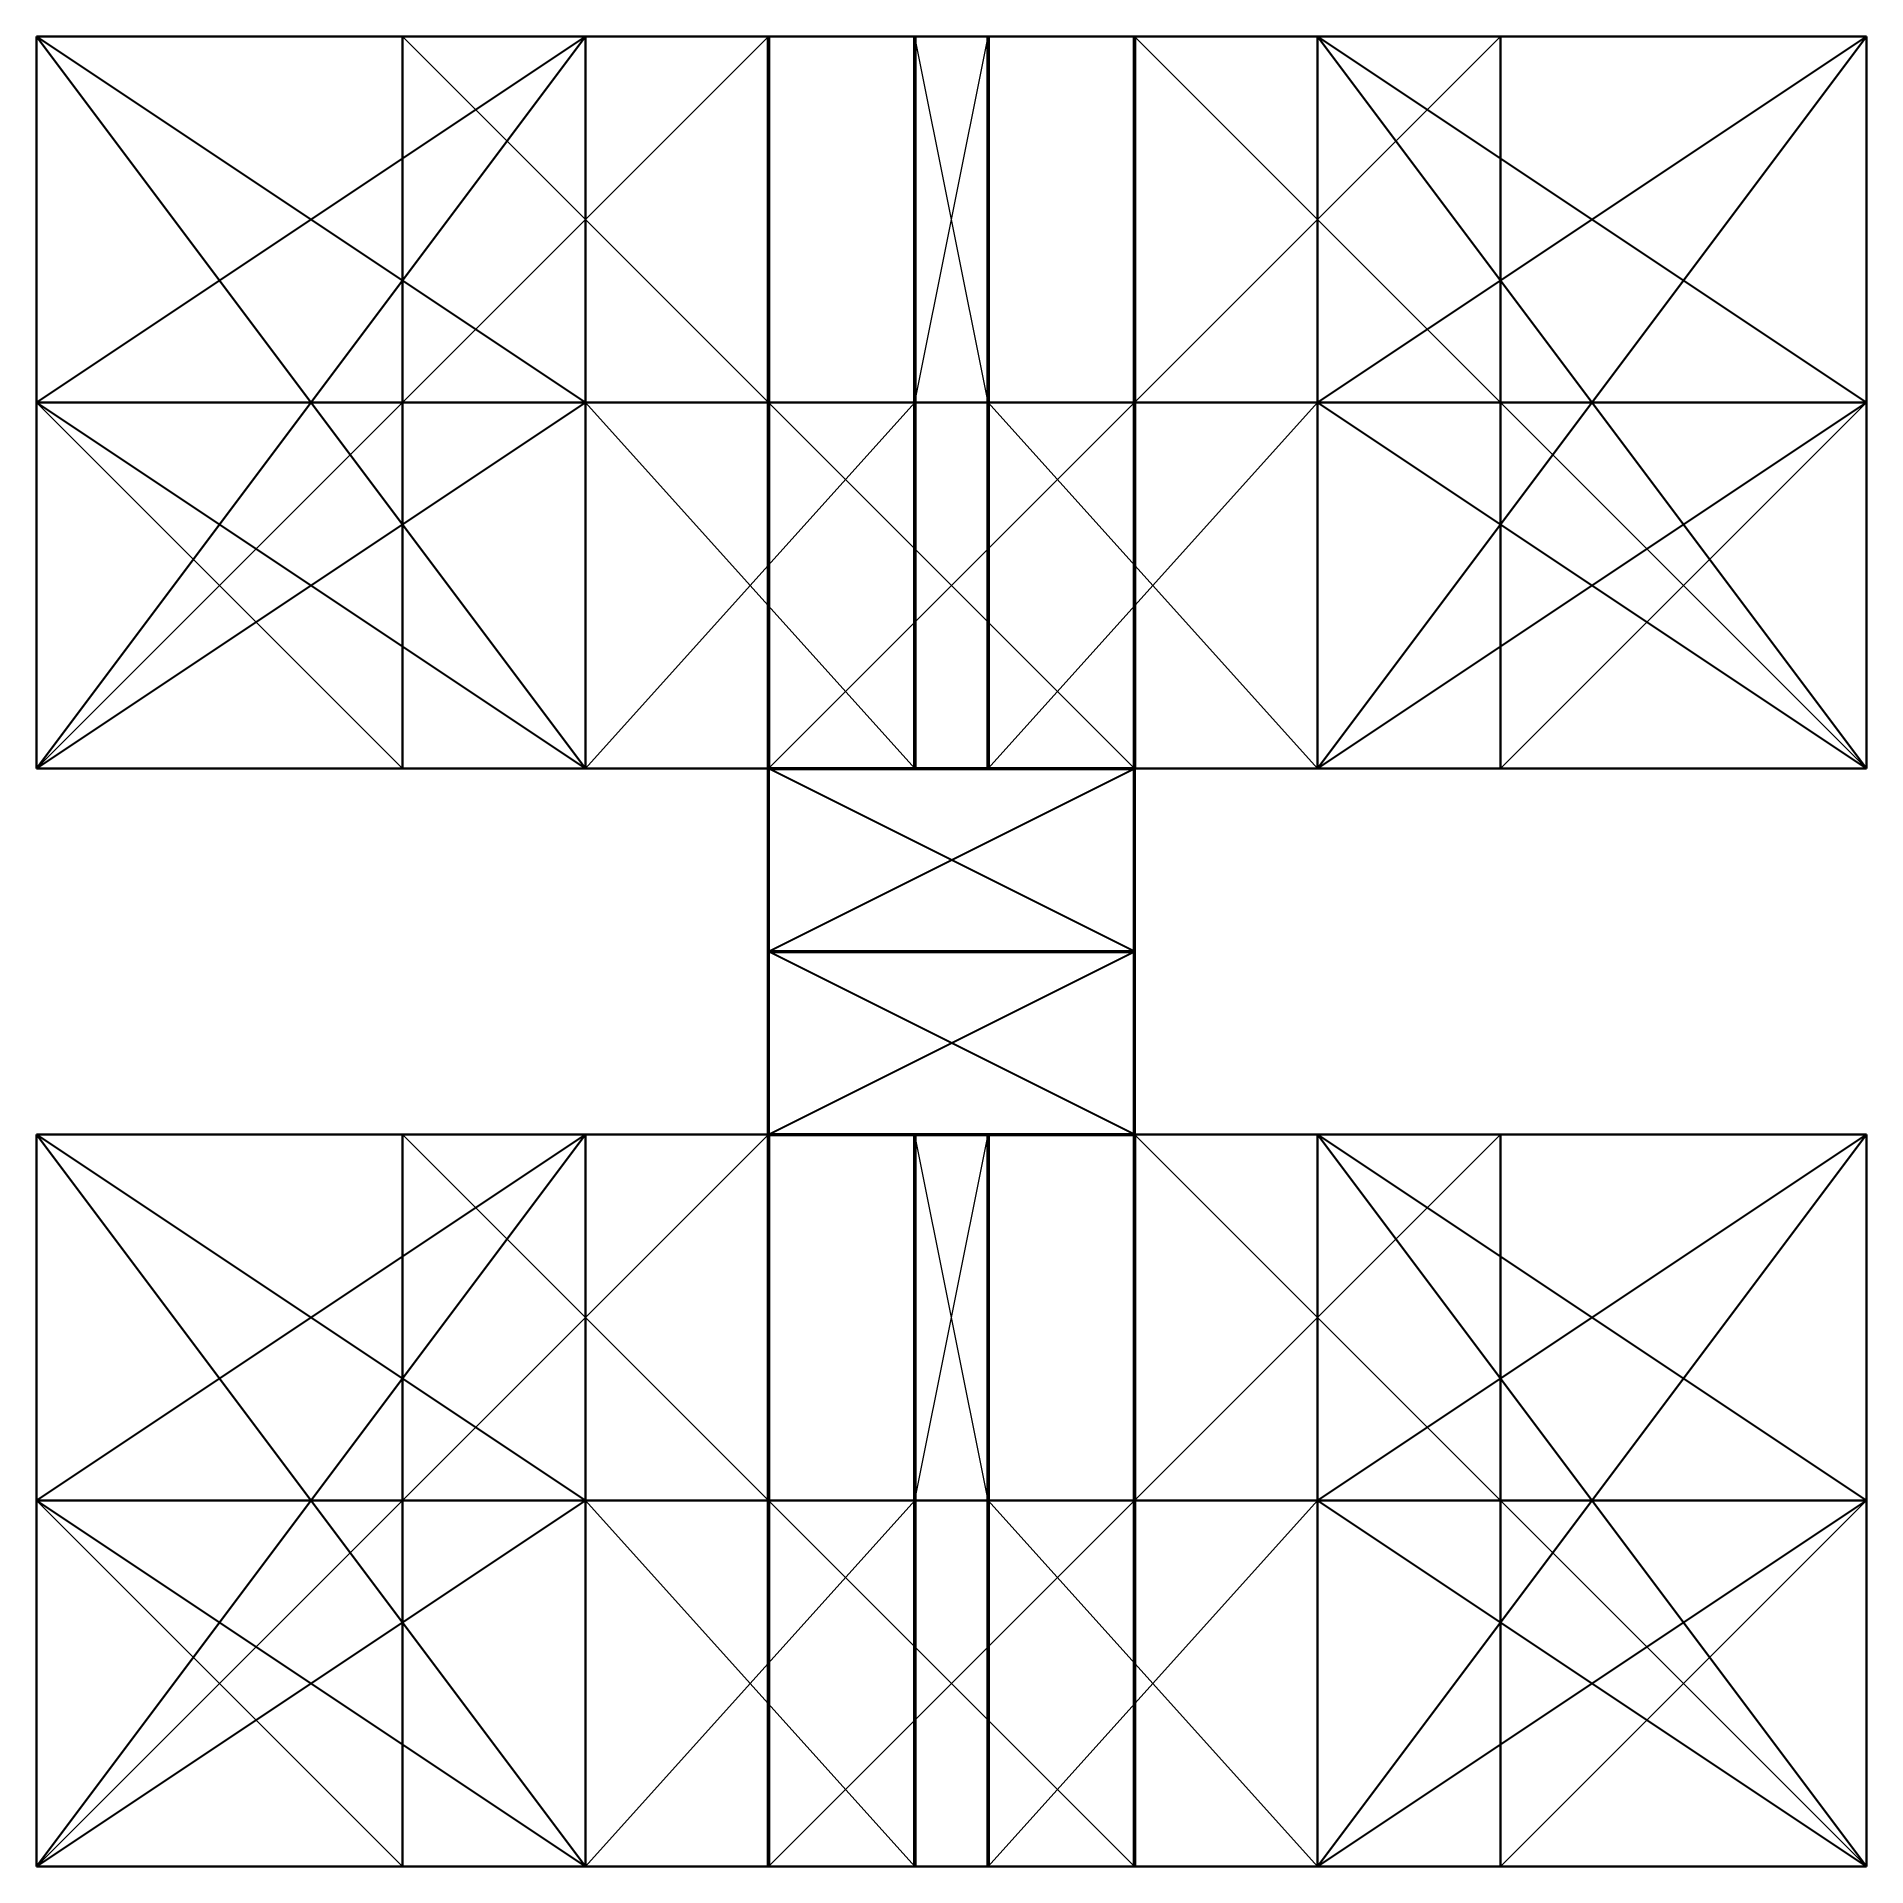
# Model space of a CAD drawing. Header units: metres. Extents: x -300 to 244, y -1173 to 40.
# Drawn here: x -300 to -260, y 0 to 40 of the extents above; entities that cross this region are included whole.
import ezdxf

# ---------------------------------------------------------------- set-up
doc = ezdxf.new("R2010")
doc.units = ezdxf.units.M
for name, color, linetype, lineweight in [('beam_x', 3, 'Continuous', 35), ('beam_y', 30, 'Continuous', 35), ('brace_floor', 7, 'Continuous', 18), ('brace_space', 250, 'Continuous', 35), ('brace_xz', 1, 'Continuous', 25), ('brace_yz', 6, 'Continuous', 25), ('bridge_beam', 6, 'Continuous', 50), ('bridge_brace_bot', 220, 'Continuous', 30), ('bridge_brace_face', 230, 'Continuous', 30), ('bridge_brace_top', 210, 'Continuous', 30), ('bridge_column', 200, 'Continuous', 40), ('bridge_shear_yz', 10, 'Continuous', 40), ('bridge_truss_side', 6, 'Continuous', 35), ('column', 5, 'Continuous', 50), ('core_wall', 44, 'Continuous', 50), ('OUTLINE', 9, 'Continuous', 25)]:
    doc.layers.add(name, color=color, linetype=linetype, lineweight=lineweight)

msp = doc.modelspace()

# ---------------------------------------------------------------- linework, layer by layer
at = {"layer": 'beam_x'}
for p, q in [((-300, 40), (-292, 40)), ((-300, 40, 9), (-292, 40, 9)), ((-300, 40, 15), (-292, 40, 15)), ((-300, 40, 21), (-292, 40, 21)), ((-300, 40, 27), (-292, 40, 27)), ((-300, 40, 33), (-292, 40, 33)), ((-300, 40, 39), (-292, 40, 39)), ((-300, 40, 45), (-292, 40, 45)), ((-300, 40, 51), (-292, 40, 51)), ((-300, 40, 57), (-292, 40, 57)), ((-300, 40, 63), (-292, 40, 63)), ((-300, 40, 69), (-292, 40, 69)), ((-300, 40, 75), (-292, 40, 75)), ((-292, 40), (-284, 40)), ((-292, 40, 9), (-284, 40, 9)), ((-292, 40, 15), (-284, 40, 15)), ((-292, 40, 21), (-284, 40, 21)), ((-292, 40, 27), (-284, 40, 27)), ((-292, 40, 33), (-284, 40, 33)), ((-292, 40, 39), (-284, 40, 39)), ((-292, 40, 45), (-284, 40, 45)), ((-292, 40, 51), (-284, 40, 51)), ((-292, 40, 57), (-284, 40, 57)), ((-292, 40, 63), (-284, 40, 63)), ((-292, 40, 69), (-284, 40, 69)), ((-292, 40, 75), (-284, 40, 75)), ((-288, 40, 81), (-280.8, 40, 81)), ((-288, 40, 87), (-280.8, 40, 87)), ((-288, 40, 93), (-280.8, 40, 93)), ((-288, 40, 99), (-280.8, 40, 99)), ((-288, 40, 105), (-280.8, 40, 105)), ((-288, 40, 111), (-280.8, 40, 111)), ((-288, 40, 117), (-280.8, 40, 117)), ((-288, 40, 123), (-280.8, 40, 123)), ((-288, 40, 129), (-280.8, 40, 129)), ((-288, 40, 135), (-280.8, 40, 135)), ((-288, 40, 141), (-280.8, 40, 141)), ((-288, 40, 147), (-280.8, 40, 147)), ((-288, 40, 153), (-280.8, 40, 153)), ((-284, 40), (-276, 40)), ((-284, 40, 9), (-276, 40, 9)), ((-284, 40, 15), (-276, 40, 15)), ((-284, 40, 21), (-276, 40, 21)), ((-284, 40, 27), (-276, 40, 27)), ((-284, 40, 33), (-276, 40, 33)), ((-284, 40, 39), (-276, 40, 39)), ((-284, 40, 45), (-276, 40, 45)), ((-284, 40, 51), (-276, 40, 51)), ((-284, 40, 57), (-276, 40, 57)), ((-284, 40, 63), (-276, 40, 63)), ((-284, 40, 69), (-276, 40, 69)), ((-284, 40, 75), (-276, 40, 75)), ((-280.8, 40, 81), (-279.2, 40, 81)), ((-280.8, 40, 87), (-279.2, 40, 87)), ((-280.8, 40, 93), (-279.2, 40, 93)), ((-280.8, 40, 99), (-279.2, 40, 99)), ((-280.8, 40, 105), (-279.2, 40, 105)), ((-280.8, 40, 111), (-279.2, 40, 111)), ((-280.8, 40, 117), (-279.2, 40, 117)), ((-280.8, 40, 123), (-279.2, 40, 123)), ((-280.8, 40, 129), (-279.2, 40, 129)), ((-280.8, 40, 135), (-279.2, 40, 135)), ((-280.8, 40, 141), (-279.2, 40, 141)), ((-280.8, 40, 147), (-279.2, 40, 147)), ((-280.8, 40, 153), (-279.2, 40, 153)), ((-279.2, 40, 81), (-272, 40, 81)), ((-279.2, 40, 87), (-272, 40, 87)), ((-279.2, 40, 93), (-272, 40, 93)), ((-279.2, 40, 99), (-272, 40, 99)), ((-279.2, 40, 105), (-272, 40, 105)), ((-279.2, 40, 111), (-272, 40, 111)), ((-279.2, 40, 117), (-272, 40, 117)), ((-279.2, 40, 123), (-272, 40, 123)), ((-279.2, 40, 129), (-272, 40, 129)), ((-279.2, 40, 135), (-272, 40, 135)), ((-279.2, 40, 141), (-272, 40, 141)), ((-279.2, 40, 147), (-272, 40, 147)), ((-279.2, 40, 153), (-272, 40, 153)), ((-276, 40), (-268, 40)), ((-276, 40, 9), (-268, 40, 9)), ((-276, 40, 15), (-268, 40, 15)), ((-276, 40, 21), (-268, 40, 21)), ((-276, 40, 27), (-268, 40, 27)), ((-276, 40, 33), (-268, 40, 33)), ((-276, 40, 39), (-268, 40, 39)), ((-276, 40, 45), (-268, 40, 45)), ((-276, 40, 51), (-268, 40, 51)), ((-276, 40, 57), (-268, 40, 57)), ((-276, 40, 63), (-268, 40, 63)), ((-276, 40, 69), (-268, 40, 69)), ((-276, 40, 75), (-268, 40, 75)), ((-268, 40), (-260, 40)), ((-268, 40, 9), (-260, 40, 9)), ((-268, 40, 15), (-260, 40, 15)), ((-268, 40, 21), (-260, 40, 21)), ((-268, 40, 27), (-260, 40, 27)), ((-268, 40, 33), (-260, 40, 33)), ((-268, 40, 39), (-260, 40, 39)), ((-268, 40, 45), (-260, 40, 45)), ((-268, 40, 51), (-260, 40, 51)), ((-268, 40, 57), (-260, 40, 57)), ((-268, 40, 63), (-260, 40, 63)), ((-268, 40, 69), (-260, 40, 69)), ((-268, 40, 75), (-260, 40, 75)), ((-300, 32), (-292, 32)), ((-300, 32, 9), (-292, 32, 9)), ((-300, 32, 15), (-292, 32, 15)), ((-300, 32, 21), (-292, 32, 21)), ((-300, 32, 27), (-292, 32, 27)), ((-300, 32, 33), (-292, 32, 33)), ((-300, 32, 39), (-292, 32, 39)), ((-300, 32, 45), (-292, 32, 45)), ((-300, 32, 51), (-292, 32, 51)), ((-300, 32, 57), (-292, 32, 57)), ((-300, 32, 63), (-292, 32, 63)), ((-300, 32, 69), (-292, 32, 69)), ((-300, 32, 75), (-292, 32, 75)), ((-292, 32), (-284, 32)), ((-292, 32, 9), (-284, 32, 9)), ((-292, 32, 15), (-284, 32, 15)), ((-292, 32, 21), (-284, 32, 21)), ((-292, 32, 27), (-284, 32, 27)), ((-292, 32, 33), (-284, 32, 33)), ((-292, 32, 39), (-284, 32, 39)), ((-292, 32, 45), (-284, 32, 45)), ((-292, 32, 51), (-284, 32, 51)), ((-292, 32, 57), (-284, 32, 57)), ((-292, 32, 63), (-284, 32, 63)), ((-292, 32, 69), (-284, 32, 69)), ((-292, 32, 75), (-284, 32, 75)), ((-288, 32, 81), (-280.8, 32, 81)), ((-288, 32, 87), (-280.8, 32, 87)), ((-288, 32, 93), (-280.8, 32, 93)), ((-288, 32, 99), (-280.8, 32, 99)), ((-288, 32, 105), (-280.8, 32, 105)), ((-288, 32, 111), (-280.8, 32, 111)), ((-288, 32, 117), (-280.8, 32, 117)), ((-288, 32, 123), (-280.8, 32, 123)), ((-288, 32, 129), (-280.8, 32, 129)), ((-288, 32, 135), (-280.8, 32, 135)), ((-288, 32, 141), (-280.8, 32, 141)), ((-288, 32, 147), (-280.8, 32, 147)), ((-288, 32, 153), (-280.8, 32, 153)), ((-284, 32), (-276, 32)), ((-284, 32, 9), (-276, 32, 9)), ((-284, 32, 15), (-276, 32, 15)), ((-284, 32, 21), (-276, 32, 21)), ((-284, 32, 27), (-276, 32, 27)), ((-284, 32, 33), (-276, 32, 33)), ((-284, 32, 39), (-276, 32, 39)), ((-284, 32, 45), (-276, 32, 45)), ((-284, 32, 51), (-276, 32, 51)), ((-284, 32, 57), (-276, 32, 57)), ((-284, 32, 63), (-276, 32, 63)), ((-284, 32, 69), (-276, 32, 69)), ((-284, 32, 75), (-276, 32, 75)), ((-280.8, 32, 81), (-279.2, 32, 81)), ((-280.8, 32, 87), (-279.2, 32, 87)), ((-280.8, 32, 93), (-279.2, 32, 93)), ((-280.8, 32, 99), (-279.2, 32, 99)), ((-280.8, 32, 105), (-279.2, 32, 105)), ((-280.8, 32, 111), (-279.2, 32, 111)), ((-280.8, 32, 117), (-279.2, 32, 117)), ((-280.8, 32, 123), (-279.2, 32, 123)), ((-280.8, 32, 129), (-279.2, 32, 129)), ((-280.8, 32, 135), (-279.2, 32, 135)), ((-280.8, 32, 141), (-279.2, 32, 141)), ((-280.8, 32, 147), (-279.2, 32, 147)), ((-280.8, 32, 153), (-279.2, 32, 153)), ((-279.2, 32, 81), (-272, 32, 81)), ((-279.2, 32, 87), (-272, 32, 87)), ((-279.2, 32, 93), (-272, 32, 93)), ((-279.2, 32, 99), (-272, 32, 99)), ((-279.2, 32, 105), (-272, 32, 105)), ((-279.2, 32, 111), (-272, 32, 111)), ((-279.2, 32, 117), (-272, 32, 117)), ((-279.2, 32, 123), (-272, 32, 123)), ((-279.2, 32, 129), (-272, 32, 129)), ((-279.2, 32, 135), (-272, 32, 135)), ((-279.2, 32, 141), (-272, 32, 141)), ((-279.2, 32, 147), (-272, 32, 147)), ((-279.2, 32, 153), (-272, 32, 153)), ((-276, 32), (-268, 32)), ((-276, 32, 9), (-268, 32, 9)), ((-276, 32, 15), (-268, 32, 15)), ((-276, 32, 21), (-268, 32, 21)), ((-276, 32, 27), (-268, 32, 27)), ((-276, 32, 33), (-268, 32, 33)), ((-276, 32, 39), (-268, 32, 39)), ((-276, 32, 45), (-268, 32, 45)), ((-276, 32, 51), (-268, 32, 51)), ((-276, 32, 57), (-268, 32, 57)), ((-276, 32, 63), (-268, 32, 63)), ((-276, 32, 69), (-268, 32, 69)), ((-276, 32, 75), (-268, 32, 75)), ((-268, 32), (-260, 32)), ((-268, 32, 9), (-260, 32, 9)), ((-268, 32, 15), (-260, 32, 15)), ((-268, 32, 21), (-260, 32, 21)), ((-268, 32, 27), (-260, 32, 27)), ((-268, 32, 33), (-260, 32, 33)), ((-268, 32, 39), (-260, 32, 39)), ((-268, 32, 45), (-260, 32, 45)), ((-268, 32, 51), (-260, 32, 51)), ((-268, 32, 57), (-260, 32, 57)), ((-268, 32, 63), (-260, 32, 63)), ((-268, 32, 69), (-260, 32, 69)), ((-268, 32, 75), (-260, 32, 75)), ((-300, 24), (-292, 24)), ((-300, 24, 9), (-292, 24, 9)), ((-300, 24, 15), (-292, 24, 15)), ((-300, 24, 21), (-292, 24, 21)), ((-300, 24, 27), (-292, 24, 27)), ((-300, 24, 33), (-292, 24, 33)), ((-300, 24, 39), (-292, 24, 39)), ((-300, 24, 45), (-292, 24, 45)), ((-300, 24, 51), (-292, 24, 51)), ((-300, 24, 57), (-292, 24, 57)), ((-300, 24, 63), (-292, 24, 63)), ((-300, 24, 69), (-292, 24, 69)), ((-300, 24, 75), (-292, 24, 75)), ((-292, 24), (-284, 24)), ((-292, 24, 9), (-284, 24, 9)), ((-292, 24, 15), (-284, 24, 15)), ((-292, 24, 21), (-284, 24, 21)), ((-292, 24, 27), (-284, 24, 27)), ((-292, 24, 33), (-284, 24, 33)), ((-292, 24, 39), (-284, 24, 39)), ((-292, 24, 45), (-284, 24, 45)), ((-292, 24, 51), (-284, 24, 51)), ((-292, 24, 57), (-284, 24, 57)), ((-292, 24, 63), (-284, 24, 63)), ((-292, 24, 69), (-284, 24, 69)), ((-292, 24, 75), (-284, 24, 75)), ((-288, 24, 81), (-280.8, 24, 81)), ((-288, 24, 87), (-280.8, 24, 87)), ((-288, 24, 93), (-280.8, 24, 93)), ((-288, 24, 99), (-280.8, 24, 99)), ((-288, 24, 105), (-280.8, 24, 105)), ((-288, 24, 111), (-280.8, 24, 111)), ((-288, 24, 117), (-280.8, 24, 117)), ((-288, 24, 123), (-280.8, 24, 123)), ((-288, 24, 129), (-280.8, 24, 129)), ((-288, 24, 135), (-280.8, 24, 135)), ((-288, 24, 141), (-280.8, 24, 141)), ((-288, 24, 147), (-280.8, 24, 147)), ((-288, 24, 153), (-280.8, 24, 153)), ((-284, 24), (-276, 24)), ((-284, 24, 9), (-276, 24, 9)), ((-284, 24, 15), (-276, 24, 15)), ((-284, 24, 21), (-276, 24, 21)), ((-284, 24, 27), (-276, 24, 27)), ((-284, 24, 33), (-276, 24, 33)), ((-284, 24, 39), (-276, 24, 39)), ((-284, 24, 45), (-276, 24, 45)), ((-284, 24, 51), (-276, 24, 51)), ((-284, 24, 57), (-276, 24, 57)), ((-284, 24, 63), (-276, 24, 63)), ((-284, 24, 69), (-276, 24, 69)), ((-284, 24, 75), (-276, 24, 75)), ((-280.8, 24, 81), (-279.2, 24, 81)), ((-280.8, 24, 87), (-279.2, 24, 87)), ((-280.8, 24, 93), (-279.2, 24, 93)), ((-280.8, 24, 99), (-279.2, 24, 99)), ((-280.8, 24, 105), (-279.2, 24, 105)), ((-280.8, 24, 111), (-279.2, 24, 111)), ((-280.8, 24, 117), (-279.2, 24, 117)), ((-280.8, 24, 123), (-279.2, 24, 123)), ((-280.8, 24, 129), (-279.2, 24, 129)), ((-280.8, 24, 135), (-279.2, 24, 135)), ((-280.8, 24, 141), (-279.2, 24, 141)), ((-280.8, 24, 147), (-279.2, 24, 147)), ((-280.8, 24, 153), (-279.2, 24, 153)), ((-279.2, 24, 81), (-272, 24, 81)), ((-279.2, 24, 87), (-272, 24, 87)), ((-279.2, 24, 93), (-272, 24, 93)), ((-279.2, 24, 99), (-272, 24, 99)), ((-279.2, 24, 105), (-272, 24, 105)), ((-279.2, 24, 111), (-272, 24, 111)), ((-279.2, 24, 117), (-272, 24, 117)), ((-279.2, 24, 123), (-272, 24, 123)), ((-279.2, 24, 129), (-272, 24, 129)), ((-279.2, 24, 135), (-272, 24, 135)), ((-279.2, 24, 141), (-272, 24, 141)), ((-279.2, 24, 147), (-272, 24, 147)), ((-279.2, 24, 153), (-272, 24, 153)), ((-276, 24), (-268, 24)), ((-276, 24, 9), (-268, 24, 9)), ((-276, 24, 15), (-268, 24, 15)), ((-276, 24, 21), (-268, 24, 21)), ((-276, 24, 27), (-268, 24, 27)), ((-276, 24, 33), (-268, 24, 33)), ((-276, 24, 39), (-268, 24, 39)), ((-276, 24, 45), (-268, 24, 45)), ((-276, 24, 51), (-268, 24, 51)), ((-276, 24, 57), (-268, 24, 57)), ((-276, 24, 63), (-268, 24, 63)), ((-276, 24, 69), (-268, 24, 69)), ((-276, 24, 75), (-268, 24, 75)), ((-268, 24), (-260, 24)), ((-268, 24, 9), (-260, 24, 9)), ((-268, 24, 15), (-260, 24, 15)), ((-268, 24, 21), (-260, 24, 21)), ((-268, 24, 27), (-260, 24, 27)), ((-268, 24, 33), (-260, 24, 33)), ((-268, 24, 39), (-260, 24, 39)), ((-268, 24, 45), (-260, 24, 45)), ((-268, 24, 51), (-260, 24, 51)), ((-268, 24, 57), (-260, 24, 57)), ((-268, 24, 63), (-260, 24, 63)), ((-268, 24, 69), (-260, 24, 69)), ((-268, 24, 75), (-260, 24, 75)), ((-300, 16), (-292, 16)), ((-300, 16, 9), (-292, 16, 9)), ((-300, 16, 15), (-292, 16, 15)), ((-300, 16, 21), (-292, 16, 21)), ((-300, 16, 27), (-292, 16, 27)), ((-300, 16, 33), (-292, 16, 33)), ((-300, 16, 39), (-292, 16, 39)), ((-300, 16, 45), (-292, 16, 45)), ((-300, 16, 51), (-292, 16, 51)), ((-300, 16, 57), (-292, 16, 57)), ((-300, 16, 63), (-292, 16, 63)), ((-300, 16, 69), (-292, 16, 69)), ((-300, 16, 75), (-292, 16, 75)), ((-292, 16), (-284, 16)), ((-292, 16, 9), (-284, 16, 9)), ((-292, 16, 15), (-284, 16, 15)), ((-292, 16, 21), (-284, 16, 21)), ((-292, 16, 27), (-284, 16, 27)), ((-292, 16, 33), (-284, 16, 33)), ((-292, 16, 39), (-284, 16, 39)), ((-292, 16, 45), (-284, 16, 45)), ((-292, 16, 51), (-284, 16, 51)), ((-292, 16, 57), (-284, 16, 57)), ((-292, 16, 63), (-284, 16, 63)), ((-292, 16, 69), (-284, 16, 69)), ((-292, 16, 75), (-284, 16, 75)), ((-288, 16, 81), (-280.8, 16, 81)), ((-288, 16, 87), (-280.8, 16, 87)), ((-288, 16, 93), (-280.8, 16, 93)), ((-288, 16, 99), (-280.8, 16, 99)), ((-288, 16, 105), (-280.8, 16, 105)), ((-288, 16, 111), (-280.8, 16, 111)), ((-288, 16, 117), (-280.8, 16, 117)), ((-288, 16, 123), (-280.8, 16, 123)), ((-288, 16, 129), (-280.8, 16, 129)), ((-288, 16, 135), (-280.8, 16, 135)), ((-288, 16, 141), (-280.8, 16, 141)), ((-288, 16, 147), (-280.8, 16, 147)), ((-288, 16, 153), (-280.8, 16, 153)), ((-284, 16), (-276, 16)), ((-284, 16, 9), (-276, 16, 9)), ((-284, 16, 15), (-276, 16, 15)), ((-284, 16, 21), (-276, 16, 21)), ((-284, 16, 27), (-276, 16, 27)), ((-284, 16, 33), (-276, 16, 33)), ((-284, 16, 39), (-276, 16, 39)), ((-284, 16, 45), (-276, 16, 45)), ((-284, 16, 51), (-276, 16, 51)), ((-284, 16, 57), (-276, 16, 57)), ((-284, 16, 63), (-276, 16, 63)), ((-284, 16, 69), (-276, 16, 69)), ((-284, 16, 75), (-276, 16, 75)), ((-280.8, 16, 81), (-279.2, 16, 81)), ((-280.8, 16, 87), (-279.2, 16, 87)), ((-280.8, 16, 93), (-279.2, 16, 93)), ((-280.8, 16, 99), (-279.2, 16, 99)), ((-280.8, 16, 105), (-279.2, 16, 105)), ((-280.8, 16, 111), (-279.2, 16, 111)), ((-280.8, 16, 117), (-279.2, 16, 117)), ((-280.8, 16, 123), (-279.2, 16, 123)), ((-280.8, 16, 129), (-279.2, 16, 129)), ((-280.8, 16, 135), (-279.2, 16, 135)), ((-280.8, 16, 141), (-279.2, 16, 141)), ((-280.8, 16, 147), (-279.2, 16, 147)), ((-280.8, 16, 153), (-279.2, 16, 153)), ((-279.2, 16, 81), (-272, 16, 81)), ((-279.2, 16, 87), (-272, 16, 87)), ((-279.2, 16, 93), (-272, 16, 93)), ((-279.2, 16, 99), (-272, 16, 99)), ((-279.2, 16, 105), (-272, 16, 105)), ((-279.2, 16, 111), (-272, 16, 111)), ((-279.2, 16, 117), (-272, 16, 117)), ((-279.2, 16, 123), (-272, 16, 123)), ((-279.2, 16, 129), (-272, 16, 129)), ((-279.2, 16, 135), (-272, 16, 135)), ((-279.2, 16, 141), (-272, 16, 141)), ((-279.2, 16, 147), (-272, 16, 147)), ((-279.2, 16, 153), (-272, 16, 153)), ((-276, 16), (-268, 16)), ((-276, 16, 9), (-268, 16, 9)), ((-276, 16, 15), (-268, 16, 15)), ((-276, 16, 21), (-268, 16, 21)), ((-276, 16, 27), (-268, 16, 27)), ((-276, 16, 33), (-268, 16, 33)), ((-276, 16, 39), (-268, 16, 39)), ((-276, 16, 45), (-268, 16, 45)), ((-276, 16, 51), (-268, 16, 51)), ((-276, 16, 57), (-268, 16, 57)), ((-276, 16, 63), (-268, 16, 63)), ((-276, 16, 69), (-268, 16, 69)), ((-276, 16, 75), (-268, 16, 75)), ((-268, 16), (-260, 16)), ((-268, 16, 9), (-260, 16, 9)), ((-268, 16, 15), (-260, 16, 15)), ((-268, 16, 21), (-260, 16, 21)), ((-268, 16, 27), (-260, 16, 27)), ((-268, 16, 33), (-260, 16, 33)), ((-268, 16, 39), (-260, 16, 39)), ((-268, 16, 45), (-260, 16, 45)), ((-268, 16, 51), (-260, 16, 51)), ((-268, 16, 57), (-260, 16, 57)), ((-268, 16, 63), (-260, 16, 63)), ((-268, 16, 69), (-260, 16, 69)), ((-268, 16, 75), (-260, 16, 75)), ((-300, 8), (-292, 8)), ((-300, 8, 9), (-292, 8, 9)), ((-300, 8, 15), (-292, 8, 15)), ((-300, 8, 21), (-292, 8, 21)), ((-300, 8, 27), (-292, 8, 27)), ((-300, 8, 33), (-292, 8, 33)), ((-300, 8, 39), (-292, 8, 39)), ((-300, 8, 45), (-292, 8, 45)), ((-300, 8, 51), (-292, 8, 51)), ((-300, 8, 57), (-292, 8, 57)), ((-300, 8, 63), (-292, 8, 63)), ((-300, 8, 69), (-292, 8, 69)), ((-300, 8, 75), (-292, 8, 75)), ((-292, 8), (-284, 8)), ((-292, 8, 9), (-284, 8, 9)), ((-292, 8, 15), (-284, 8, 15)), ((-292, 8, 21), (-284, 8, 21)), ((-292, 8, 27), (-284, 8, 27)), ((-292, 8, 33), (-284, 8, 33)), ((-292, 8, 39), (-284, 8, 39)), ((-292, 8, 45), (-284, 8, 45)), ((-292, 8, 51), (-284, 8, 51)), ((-292, 8, 57), (-284, 8, 57)), ((-292, 8, 63), (-284, 8, 63)), ((-292, 8, 69), (-284, 8, 69)), ((-292, 8, 75), (-284, 8, 75)), ((-288, 8, 81), (-280.8, 8, 81)), ((-288, 8, 87), (-280.8, 8, 87)), ((-288, 8, 93), (-280.8, 8, 93)), ((-288, 8, 99), (-280.8, 8, 99)), ((-288, 8, 105), (-280.8, 8, 105)), ((-288, 8, 111), (-280.8, 8, 111)), ((-288, 8, 117), (-280.8, 8, 117)), ((-288, 8, 123), (-280.8, 8, 123)), ((-288, 8, 129), (-280.8, 8, 129)), ((-288, 8, 135), (-280.8, 8, 135)), ((-288, 8, 141), (-280.8, 8, 141)), ((-288, 8, 147), (-280.8, 8, 147)), ((-288, 8, 153), (-280.8, 8, 153)), ((-284, 8), (-276, 8)), ((-284, 8, 9), (-276, 8, 9)), ((-284, 8, 15), (-276, 8, 15)), ((-284, 8, 21), (-276, 8, 21)), ((-284, 8, 27), (-276, 8, 27)), ((-284, 8, 33), (-276, 8, 33)), ((-284, 8, 39), (-276, 8, 39)), ((-284, 8, 45), (-276, 8, 45)), ((-284, 8, 51), (-276, 8, 51)), ((-284, 8, 57), (-276, 8, 57)), ((-284, 8, 63), (-276, 8, 63)), ((-284, 8, 69), (-276, 8, 69)), ((-284, 8, 75), (-276, 8, 75)), ((-280.8, 8, 81), (-279.2, 8, 81)), ((-280.8, 8, 87), (-279.2, 8, 87)), ((-280.8, 8, 93), (-279.2, 8, 93)), ((-280.8, 8, 99), (-279.2, 8, 99)), ((-280.8, 8, 105), (-279.2, 8, 105)), ((-280.8, 8, 111), (-279.2, 8, 111)), ((-280.8, 8, 117), (-279.2, 8, 117)), ((-280.8, 8, 123), (-279.2, 8, 123)), ((-280.8, 8, 129), (-279.2, 8, 129)), ((-280.8, 8, 135), (-279.2, 8, 135)), ((-280.8, 8, 141), (-279.2, 8, 141)), ((-280.8, 8, 147), (-279.2, 8, 147)), ((-280.8, 8, 153), (-279.2, 8, 153)), ((-279.2, 8, 81), (-272, 8, 81)), ((-279.2, 8, 87), (-272, 8, 87)), ((-279.2, 8, 93), (-272, 8, 93)), ((-279.2, 8, 99), (-272, 8, 99)), ((-279.2, 8, 105), (-272, 8, 105)), ((-279.2, 8, 111), (-272, 8, 111)), ((-279.2, 8, 117), (-272, 8, 117)), ((-279.2, 8, 123), (-272, 8, 123)), ((-279.2, 8, 129), (-272, 8, 129)), ((-279.2, 8, 135), (-272, 8, 135)), ((-279.2, 8, 141), (-272, 8, 141)), ((-279.2, 8, 147), (-272, 8, 147)), ((-279.2, 8, 153), (-272, 8, 153)), ((-276, 8), (-268, 8)), ((-276, 8, 9), (-268, 8, 9)), ((-276, 8, 15), (-268, 8, 15)), ((-276, 8, 21), (-268, 8, 21)), ((-276, 8, 27), (-268, 8, 27)), ((-276, 8, 33), (-268, 8, 33)), ((-276, 8, 39), (-268, 8, 39)), ((-276, 8, 45), (-268, 8, 45)), ((-276, 8, 51), (-268, 8, 51)), ((-276, 8, 57), (-268, 8, 57)), ((-276, 8, 63), (-268, 8, 63)), ((-276, 8, 69), (-268, 8, 69)), ((-276, 8, 75), (-268, 8, 75)), ((-268, 8), (-260, 8)), ((-268, 8, 9), (-260, 8, 9)), ((-268, 8, 15), (-260, 8, 15)), ((-268, 8, 21), (-260, 8, 21)), ((-268, 8, 27), (-260, 8, 27)), ((-268, 8, 33), (-260, 8, 33)), ((-268, 8, 39), (-260, 8, 39)), ((-268, 8, 45), (-260, 8, 45)), ((-268, 8, 51), (-260, 8, 51)), ((-268, 8, 57), (-260, 8, 57)), ((-268, 8, 63), (-260, 8, 63)), ((-268, 8, 69), (-260, 8, 69)), ((-268, 8, 75), (-260, 8, 75)), ((-300, 0), (-292, 0)), ((-300, 0, 9), (-292, 0, 9)), ((-300, 0, 15), (-292, 0, 15)), ((-300, 0, 21), (-292, 0, 21)), ((-300, 0, 27), (-292, 0, 27)), ((-300, 0, 33), (-292, 0, 33)), ((-300, 0, 39), (-292, 0, 39)), ((-300, 0, 45), (-292, 0, 45)), ((-300, 0, 51), (-292, 0, 51)), ((-300, 0, 57), (-292, 0, 57)), ((-300, 0, 63), (-292, 0, 63)), ((-300, 0, 69), (-292, 0, 69)), ((-300, 0, 75), (-292, 0, 75)), ((-292, 0), (-284, 0)), ((-292, 0, 9), (-284, 0, 9)), ((-292, 0, 15), (-284, 0, 15)), ((-292, 0, 21), (-284, 0, 21)), ((-292, 0, 27), (-284, 0, 27)), ((-292, 0, 33), (-284, 0, 33)), ((-292, 0, 39), (-284, 0, 39)), ((-292, 0, 45), (-284, 0, 45)), ((-292, 0, 51), (-284, 0, 51)), ((-292, 0, 57), (-284, 0, 57)), ((-292, 0, 63), (-284, 0, 63)), ((-292, 0, 69), (-284, 0, 69)), ((-292, 0, 75), (-284, 0, 75)), ((-288, 0, 81), (-280.8, 0, 81)), ((-288, 0, 87), (-280.8, 0, 87)), ((-288, 0, 93), (-280.8, 0, 93)), ((-288, 0, 99), (-280.8, 0, 99)), ((-288, 0, 105), (-280.8, 0, 105)), ((-288, 0, 111), (-280.8, 0, 111)), ((-288, 0, 117), (-280.8, 0, 117)), ((-288, 0, 123), (-280.8, 0, 123)), ((-288, 0, 129), (-280.8, 0, 129)), ((-288, 0, 135), (-280.8, 0, 135)), ((-288, 0, 141), (-280.8, 0, 141)), ((-288, 0, 147), (-280.8, 0, 147)), ((-288, 0, 153), (-280.8, 0, 153)), ((-284, 0), (-276, 0)), ((-284, 0, 9), (-276, 0, 9)), ((-284, 0, 15), (-276, 0, 15)), ((-284, 0, 21), (-276, 0, 21)), ((-284, 0, 27), (-276, 0, 27)), ((-284, 0, 33), (-276, 0, 33)), ((-284, 0, 39), (-276, 0, 39)), ((-284, 0, 45), (-276, 0, 45)), ((-284, 0, 51), (-276, 0, 51)), ((-284, 0, 57), (-276, 0, 57)), ((-284, 0, 63), (-276, 0, 63)), ((-284, 0, 69), (-276, 0, 69)), ((-284, 0, 75), (-276, 0, 75)), ((-280.8, 0, 81), (-279.2, 0, 81)), ((-280.8, 0, 87), (-279.2, 0, 87)), ((-280.8, 0, 93), (-279.2, 0, 93)), ((-280.8, 0, 99), (-279.2, 0, 99)), ((-280.8, 0, 105), (-279.2, 0, 105)), ((-280.8, 0, 111), (-279.2, 0, 111)), ((-280.8, 0, 117), (-279.2, 0, 117)), ((-280.8, 0, 123), (-279.2, 0, 123)), ((-280.8, 0, 129), (-279.2, 0, 129)), ((-280.8, 0, 135), (-279.2, 0, 135)), ((-280.8, 0, 141), (-279.2, 0, 141)), ((-280.8, 0, 147), (-279.2, 0, 147)), ((-280.8, 0, 153), (-279.2, 0, 153)), ((-279.2, 0, 81), (-272, 0, 81)), ((-279.2, 0, 87), (-272, 0, 87)), ((-279.2, 0, 93), (-272, 0, 93)), ((-279.2, 0, 99), (-272, 0, 99)), ((-279.2, 0, 105), (-272, 0, 105)), ((-279.2, 0, 111), (-272, 0, 111)), ((-279.2, 0, 117), (-272, 0, 117)), ((-279.2, 0, 123), (-272, 0, 123)), ((-279.2, 0, 129), (-272, 0, 129)), ((-279.2, 0, 135), (-272, 0, 135)), ((-279.2, 0, 141), (-272, 0, 141)), ((-279.2, 0, 147), (-272, 0, 147)), ((-279.2, 0, 153), (-272, 0, 153)), ((-276, 0), (-268, 0)), ((-276, 0, 9), (-268, 0, 9)), ((-276, 0, 15), (-268, 0, 15)), ((-276, 0, 21), (-268, 0, 21)), ((-276, 0, 27), (-268, 0, 27)), ((-276, 0, 33), (-268, 0, 33)), ((-276, 0, 39), (-268, 0, 39)), ((-276, 0, 45), (-268, 0, 45)), ((-276, 0, 51), (-268, 0, 51)), ((-276, 0, 57), (-268, 0, 57)), ((-276, 0, 63), (-268, 0, 63)), ((-276, 0, 69), (-268, 0, 69)), ((-276, 0, 75), (-268, 0, 75)), ((-268, 0), (-260, 0)), ((-268, 0, 9), (-260, 0, 9)), ((-268, 0, 15), (-260, 0, 15)), ((-268, 0, 21), (-260, 0, 21)), ((-268, 0, 27), (-260, 0, 27)), ((-268, 0, 33), (-260, 0, 33)), ((-268, 0, 39), (-260, 0, 39)), ((-268, 0, 45), (-260, 0, 45)), ((-268, 0, 51), (-260, 0, 51)), ((-268, 0, 57), (-260, 0, 57)), ((-268, 0, 63), (-260, 0, 63)), ((-268, 0, 69), (-260, 0, 69)), ((-268, 0, 75), (-260, 0, 75))]:
    msp.add_line(p, q, dxfattribs=at)
at = {"layer": 'beam_y'}
for p, q in [((-300, 32), (-300, 40)), ((-300, 32, 9), (-300, 40, 9)), ((-300, 32, 15), (-300, 40, 15)), ((-300, 32, 21), (-300, 40, 21)), ((-300, 32, 27), (-300, 40, 27)), ((-300, 32, 33), (-300, 40, 33)), ((-300, 32, 39), (-300, 40, 39)), ((-300, 32, 45), (-300, 40, 45)), ((-300, 32, 51), (-300, 40, 51)), ((-300, 32, 57), (-300, 40, 57)), ((-300, 32, 63), (-300, 40, 63)), ((-300, 32, 69), (-300, 40, 69)), ((-300, 32, 75), (-300, 40, 75)), ((-292, 32), (-292, 40)), ((-292, 32, 9), (-292, 40, 9)), ((-292, 32, 15), (-292, 40, 15)), ((-292, 32, 21), (-292, 40, 21)), ((-292, 32, 27), (-292, 40, 27)), ((-292, 32, 33), (-292, 40, 33)), ((-292, 32, 39), (-292, 40, 39)), ((-292, 32, 45), (-292, 40, 45)), ((-292, 32, 51), (-292, 40, 51)), ((-292, 32, 57), (-292, 40, 57)), ((-292, 32, 63), (-292, 40, 63)), ((-292, 32, 69), (-292, 40, 69)), ((-292, 32, 75), (-292, 40, 75)), ((-288, 32, 81), (-288, 40, 81)), ((-288, 32, 87), (-288, 40, 87)), ((-288, 32, 93), (-288, 40, 93)), ((-288, 32, 99), (-288, 40, 99)), ((-288, 32, 105), (-288, 40, 105)), ((-288, 32, 111), (-288, 40, 111)), ((-288, 32, 117), (-288, 40, 117)), ((-288, 32, 123), (-288, 40, 123)), ((-288, 32, 129), (-288, 40, 129)), ((-288, 32, 135), (-288, 40, 135)), ((-288, 32, 141), (-288, 40, 141)), ((-288, 32, 147), (-288, 40, 147)), ((-288, 32, 153), (-288, 40, 153)), ((-284, 32), (-284, 40)), ((-284, 32, 9), (-284, 40, 9)), ((-284, 32, 15), (-284, 40, 15)), ((-284, 32, 21), (-284, 40, 21)), ((-284, 32, 27), (-284, 40, 27)), ((-284, 32, 33), (-284, 40, 33)), ((-284, 32, 39), (-284, 40, 39)), ((-284, 32, 45), (-284, 40, 45)), ((-284, 32, 51), (-284, 40, 51)), ((-284, 32, 57), (-284, 40, 57)), ((-284, 32, 63), (-284, 40, 63)), ((-284, 32, 69), (-284, 40, 69)), ((-284, 32, 75), (-284, 40, 75)), ((-280.8, 32, 81), (-280.8, 40, 81)), ((-280.8, 32, 87), (-280.8, 40, 87)), ((-280.8, 32, 93), (-280.8, 40, 93)), ((-280.8, 32, 99), (-280.8, 40, 99)), ((-280.8, 32, 105), (-280.8, 40, 105)), ((-280.8, 32, 111), (-280.8, 40, 111)), ((-280.8, 32, 117), (-280.8, 40, 117)), ((-280.8, 32, 123), (-280.8, 40, 123)), ((-280.8, 32, 129), (-280.8, 40, 129)), ((-280.8, 32, 135), (-280.8, 40, 135)), ((-280.8, 32, 141), (-280.8, 40, 141)), ((-280.8, 32, 147), (-280.8, 40, 147)), ((-280.8, 32, 153), (-280.8, 40, 153)), ((-279.2, 32, 81), (-279.2, 40, 81)), ((-279.2, 32, 87), (-279.2, 40, 87)), ((-279.2, 32, 93), (-279.2, 40, 93)), ((-279.2, 32, 99), (-279.2, 40, 99)), ((-279.2, 32, 105), (-279.2, 40, 105)), ((-279.2, 32, 111), (-279.2, 40, 111)), ((-279.2, 32, 117), (-279.2, 40, 117)), ((-279.2, 32, 123), (-279.2, 40, 123)), ((-279.2, 32, 129), (-279.2, 40, 129)), ((-279.2, 32, 135), (-279.2, 40, 135)), ((-279.2, 32, 141), (-279.2, 40, 141)), ((-279.2, 32, 147), (-279.2, 40, 147)), ((-279.2, 32, 153), (-279.2, 40, 153)), ((-276, 32), (-276, 40)), ((-276, 32, 9), (-276, 40, 9)), ((-276, 32, 15), (-276, 40, 15)), ((-276, 32, 21), (-276, 40, 21)), ((-276, 32, 27), (-276, 40, 27)), ((-276, 32, 33), (-276, 40, 33)), ((-276, 32, 39), (-276, 40, 39)), ((-276, 32, 45), (-276, 40, 45)), ((-276, 32, 51), (-276, 40, 51)), ((-276, 32, 57), (-276, 40, 57)), ((-276, 32, 63), (-276, 40, 63)), ((-276, 32, 69), (-276, 40, 69)), ((-276, 32, 75), (-276, 40, 75)), ((-272, 32, 81), (-272, 40, 81)), ((-272, 32, 87), (-272, 40, 87)), ((-272, 32, 93), (-272, 40, 93)), ((-272, 32, 99), (-272, 40, 99)), ((-272, 32, 105), (-272, 40, 105)), ((-272, 32, 111), (-272, 40, 111)), ((-272, 32, 117), (-272, 40, 117)), ((-272, 32, 123), (-272, 40, 123)), ((-272, 32, 129), (-272, 40, 129)), ((-272, 32, 135), (-272, 40, 135)), ((-272, 32, 141), (-272, 40, 141)), ((-272, 32, 147), (-272, 40, 147)), ((-272, 32, 153), (-272, 40, 153)), ((-268, 32), (-268, 40)), ((-268, 32, 9), (-268, 40, 9)), ((-268, 32, 15), (-268, 40, 15)), ((-268, 32, 21), (-268, 40, 21)), ((-268, 32, 27), (-268, 40, 27)), ((-268, 32, 33), (-268, 40, 33)), ((-268, 32, 39), (-268, 40, 39)), ((-268, 32, 45), (-268, 40, 45)), ((-268, 32, 51), (-268, 40, 51)), ((-268, 32, 57), (-268, 40, 57)), ((-268, 32, 63), (-268, 40, 63)), ((-268, 32, 69), (-268, 40, 69)), ((-268, 32, 75), (-268, 40, 75)), ((-260, 32), (-260, 40)), ((-260, 32, 9), (-260, 40, 9)), ((-260, 32, 15), (-260, 40, 15)), ((-260, 32, 21), (-260, 40, 21)), ((-260, 32, 27), (-260, 40, 27)), ((-260, 32, 33), (-260, 40, 33)), ((-260, 32, 39), (-260, 40, 39)), ((-260, 32, 45), (-260, 40, 45)), ((-260, 32, 51), (-260, 40, 51)), ((-260, 32, 57), (-260, 40, 57)), ((-260, 32, 63), (-260, 40, 63)), ((-260, 32, 69), (-260, 40, 69)), ((-260, 32, 75), (-260, 40, 75)), ((-300, 24), (-300, 32)), ((-300, 24, 9), (-300, 32, 9)), ((-300, 24, 15), (-300, 32, 15)), ((-300, 24, 21), (-300, 32, 21)), ((-300, 24, 27), (-300, 32, 27)), ((-300, 24, 33), (-300, 32, 33)), ((-300, 24, 39), (-300, 32, 39)), ((-300, 24, 45), (-300, 32, 45)), ((-300, 24, 51), (-300, 32, 51)), ((-300, 24, 57), (-300, 32, 57)), ((-300, 24, 63), (-300, 32, 63)), ((-300, 24, 69), (-300, 32, 69)), ((-300, 24, 75), (-300, 32, 75)), ((-292, 24), (-292, 32)), ((-292, 24, 9), (-292, 32, 9)), ((-292, 24, 15), (-292, 32, 15)), ((-292, 24, 21), (-292, 32, 21)), ((-292, 24, 27), (-292, 32, 27)), ((-292, 24, 33), (-292, 32, 33)), ((-292, 24, 39), (-292, 32, 39)), ((-292, 24, 45), (-292, 32, 45)), ((-292, 24, 51), (-292, 32, 51)), ((-292, 24, 57), (-292, 32, 57)), ((-292, 24, 63), (-292, 32, 63)), ((-292, 24, 69), (-292, 32, 69)), ((-292, 24, 75), (-292, 32, 75)), ((-288, 24, 81), (-288, 32, 81)), ((-288, 24, 87), (-288, 32, 87)), ((-288, 24, 93), (-288, 32, 93)), ((-288, 24, 99), (-288, 32, 99)), ((-288, 24, 105), (-288, 32, 105)), ((-288, 24, 111), (-288, 32, 111)), ((-288, 24, 117), (-288, 32, 117)), ((-288, 24, 123), (-288, 32, 123)), ((-288, 24, 129), (-288, 32, 129)), ((-288, 24, 135), (-288, 32, 135)), ((-288, 24, 141), (-288, 32, 141)), ((-288, 24, 147), (-288, 32, 147)), ((-288, 24, 153), (-288, 32, 153)), ((-284, 24), (-284, 32)), ((-284, 24, 9), (-284, 32, 9)), ((-284, 24, 15), (-284, 32, 15)), ((-284, 24, 21), (-284, 32, 21)), ((-284, 24, 27), (-284, 32, 27)), ((-284, 24, 33), (-284, 32, 33)), ((-284, 24, 39), (-284, 32, 39)), ((-284, 24, 45), (-284, 32, 45)), ((-284, 24, 51), (-284, 32, 51)), ((-284, 24, 57), (-284, 32, 57)), ((-284, 24, 63), (-284, 32, 63)), ((-284, 24, 69), (-284, 32, 69)), ((-284, 24, 75), (-284, 32, 75)), ((-280.8, 24, 81), (-280.8, 32, 81)), ((-280.8, 24, 87), (-280.8, 32, 87)), ((-280.8, 24, 93), (-280.8, 32, 93)), ((-280.8, 24, 99), (-280.8, 32, 99)), ((-280.8, 24, 105), (-280.8, 32, 105)), ((-280.8, 24, 111), (-280.8, 32, 111)), ((-280.8, 24, 117), (-280.8, 32, 117)), ((-280.8, 24, 123), (-280.8, 32, 123)), ((-280.8, 24, 129), (-280.8, 32, 129)), ((-280.8, 24, 135), (-280.8, 32, 135)), ((-280.8, 24, 141), (-280.8, 32, 141)), ((-280.8, 24, 147), (-280.8, 32, 147)), ((-280.8, 24, 153), (-280.8, 32, 153)), ((-279.2, 24, 81), (-279.2, 32, 81)), ((-279.2, 24, 87), (-279.2, 32, 87)), ((-279.2, 24, 93), (-279.2, 32, 93)), ((-279.2, 24, 99), (-279.2, 32, 99)), ((-279.2, 24, 105), (-279.2, 32, 105)), ((-279.2, 24, 111), (-279.2, 32, 111)), ((-279.2, 24, 117), (-279.2, 32, 117)), ((-279.2, 24, 123), (-279.2, 32, 123)), ((-279.2, 24, 129), (-279.2, 32, 129)), ((-279.2, 24, 135), (-279.2, 32, 135)), ((-279.2, 24, 141), (-279.2, 32, 141)), ((-279.2, 24, 147), (-279.2, 32, 147)), ((-279.2, 24, 153), (-279.2, 32, 153)), ((-276, 24), (-276, 32)), ((-276, 24, 9), (-276, 32, 9)), ((-276, 24, 15), (-276, 32, 15)), ((-276, 24, 21), (-276, 32, 21)), ((-276, 24, 27), (-276, 32, 27)), ((-276, 24, 33), (-276, 32, 33)), ((-276, 24, 39), (-276, 32, 39)), ((-276, 24, 45), (-276, 32, 45)), ((-276, 24, 51), (-276, 32, 51)), ((-276, 24, 57), (-276, 32, 57)), ((-276, 24, 63), (-276, 32, 63)), ((-276, 24, 69), (-276, 32, 69)), ((-276, 24, 75), (-276, 32, 75)), ((-272, 24, 81), (-272, 32, 81)), ((-272, 24, 87), (-272, 32, 87)), ((-272, 24, 93), (-272, 32, 93)), ((-272, 24, 99), (-272, 32, 99)), ((-272, 24, 105), (-272, 32, 105)), ((-272, 24, 111), (-272, 32, 111)), ((-272, 24, 117), (-272, 32, 117)), ((-272, 24, 123), (-272, 32, 123)), ((-272, 24, 129), (-272, 32, 129)), ((-272, 24, 135), (-272, 32, 135)), ((-272, 24, 141), (-272, 32, 141)), ((-272, 24, 147), (-272, 32, 147)), ((-272, 24, 153), (-272, 32, 153)), ((-268, 24), (-268, 32)), ((-268, 24, 9), (-268, 32, 9)), ((-268, 24, 15), (-268, 32, 15)), ((-268, 24, 21), (-268, 32, 21)), ((-268, 24, 27), (-268, 32, 27)), ((-268, 24, 33), (-268, 32, 33)), ((-268, 24, 39), (-268, 32, 39)), ((-268, 24, 45), (-268, 32, 45)), ((-268, 24, 51), (-268, 32, 51)), ((-268, 24, 57), (-268, 32, 57)), ((-268, 24, 63), (-268, 32, 63)), ((-268, 24, 69), (-268, 32, 69)), ((-268, 24, 75), (-268, 32, 75)), ((-260, 24), (-260, 32)), ((-260, 24, 9), (-260, 32, 9)), ((-260, 24, 15), (-260, 32, 15)), ((-260, 24, 21), (-260, 32, 21)), ((-260, 24, 27), (-260, 32, 27)), ((-260, 24, 33), (-260, 32, 33)), ((-260, 24, 39), (-260, 32, 39)), ((-260, 24, 45), (-260, 32, 45)), ((-260, 24, 51), (-260, 32, 51)), ((-260, 24, 57), (-260, 32, 57)), ((-260, 24, 63), (-260, 32, 63)), ((-260, 24, 69), (-260, 32, 69)), ((-260, 24, 75), (-260, 32, 75)), ((-300, 8), (-300, 16)), ((-300, 8, 9), (-300, 16, 9)), ((-300, 8, 15), (-300, 16, 15)), ((-300, 8, 21), (-300, 16, 21)), ((-300, 8, 27), (-300, 16, 27)), ((-300, 8, 33), (-300, 16, 33)), ((-300, 8, 39), (-300, 16, 39)), ((-300, 8, 45), (-300, 16, 45)), ((-300, 8, 51), (-300, 16, 51)), ((-300, 8, 57), (-300, 16, 57)), ((-300, 8, 63), (-300, 16, 63)), ((-300, 8, 69), (-300, 16, 69)), ((-300, 8, 75), (-300, 16, 75)), ((-292, 8), (-292, 16)), ((-292, 8, 9), (-292, 16, 9)), ((-292, 8, 15), (-292, 16, 15)), ((-292, 8, 21), (-292, 16, 21)), ((-292, 8, 27), (-292, 16, 27)), ((-292, 8, 33), (-292, 16, 33)), ((-292, 8, 39), (-292, 16, 39)), ((-292, 8, 45), (-292, 16, 45)), ((-292, 8, 51), (-292, 16, 51)), ((-292, 8, 57), (-292, 16, 57)), ((-292, 8, 63), (-292, 16, 63)), ((-292, 8, 69), (-292, 16, 69)), ((-292, 8, 75), (-292, 16, 75)), ((-288, 8, 81), (-288, 16, 81)), ((-288, 8, 87), (-288, 16, 87)), ((-288, 8, 93), (-288, 16, 93)), ((-288, 8, 99), (-288, 16, 99)), ((-288, 8, 105), (-288, 16, 105)), ((-288, 8, 111), (-288, 16, 111)), ((-288, 8, 117), (-288, 16, 117)), ((-288, 8, 123), (-288, 16, 123)), ((-288, 8, 129), (-288, 16, 129)), ((-288, 8, 135), (-288, 16, 135)), ((-288, 8, 141), (-288, 16, 141)), ((-288, 8, 147), (-288, 16, 147)), ((-288, 8, 153), (-288, 16, 153)), ((-284, 8), (-284, 16)), ((-284, 8, 9), (-284, 16, 9)), ((-284, 8, 15), (-284, 16, 15)), ((-284, 8, 21), (-284, 16, 21)), ((-284, 8, 27), (-284, 16, 27)), ((-284, 8, 33), (-284, 16, 33)), ((-284, 8, 39), (-284, 16, 39)), ((-284, 8, 45), (-284, 16, 45)), ((-284, 8, 51), (-284, 16, 51)), ((-284, 8, 57), (-284, 16, 57)), ((-284, 8, 63), (-284, 16, 63)), ((-284, 8, 69), (-284, 16, 69)), ((-284, 8, 75), (-284, 16, 75)), ((-280.8, 8, 81), (-280.8, 16, 81)), ((-280.8, 8, 87), (-280.8, 16, 87)), ((-280.8, 8, 93), (-280.8, 16, 93)), ((-280.8, 8, 99), (-280.8, 16, 99)), ((-280.8, 8, 105), (-280.8, 16, 105)), ((-280.8, 8, 111), (-280.8, 16, 111)), ((-280.8, 8, 117), (-280.8, 16, 117)), ((-280.8, 8, 123), (-280.8, 16, 123)), ((-280.8, 8, 129), (-280.8, 16, 129)), ((-280.8, 8, 135), (-280.8, 16, 135)), ((-280.8, 8, 141), (-280.8, 16, 141)), ((-280.8, 8, 147), (-280.8, 16, 147)), ((-280.8, 8, 153), (-280.8, 16, 153)), ((-279.2, 8, 81), (-279.2, 16, 81)), ((-279.2, 8, 87), (-279.2, 16, 87)), ((-279.2, 8, 93), (-279.2, 16, 93)), ((-279.2, 8, 99), (-279.2, 16, 99)), ((-279.2, 8, 105), (-279.2, 16, 105)), ((-279.2, 8, 111), (-279.2, 16, 111)), ((-279.2, 8, 117), (-279.2, 16, 117)), ((-279.2, 8, 123), (-279.2, 16, 123)), ((-279.2, 8, 129), (-279.2, 16, 129)), ((-279.2, 8, 135), (-279.2, 16, 135)), ((-279.2, 8, 141), (-279.2, 16, 141)), ((-279.2, 8, 147), (-279.2, 16, 147)), ((-279.2, 8, 153), (-279.2, 16, 153)), ((-276, 8), (-276, 16)), ((-276, 8, 9), (-276, 16, 9)), ((-276, 8, 15), (-276, 16, 15)), ((-276, 8, 21), (-276, 16, 21)), ((-276, 8, 27), (-276, 16, 27)), ((-276, 8, 33), (-276, 16, 33)), ((-276, 8, 39), (-276, 16, 39)), ((-276, 8, 45), (-276, 16, 45)), ((-276, 8, 51), (-276, 16, 51)), ((-276, 8, 57), (-276, 16, 57)), ((-276, 8, 63), (-276, 16, 63)), ((-276, 8, 69), (-276, 16, 69)), ((-276, 8, 75), (-276, 16, 75)), ((-272, 8, 81), (-272, 16, 81)), ((-272, 8, 87), (-272, 16, 87)), ((-272, 8, 93), (-272, 16, 93)), ((-272, 8, 99), (-272, 16, 99)), ((-272, 8, 105), (-272, 16, 105)), ((-272, 8, 111), (-272, 16, 111)), ((-272, 8, 117), (-272, 16, 117)), ((-272, 8, 123), (-272, 16, 123)), ((-272, 8, 129), (-272, 16, 129)), ((-272, 8, 135), (-272, 16, 135)), ((-272, 8, 141), (-272, 16, 141)), ((-272, 8, 147), (-272, 16, 147)), ((-272, 8, 153), (-272, 16, 153)), ((-268, 8), (-268, 16)), ((-268, 8, 9), (-268, 16, 9)), ((-268, 8, 15), (-268, 16, 15)), ((-268, 8, 21), (-268, 16, 21)), ((-268, 8, 27), (-268, 16, 27)), ((-268, 8, 33), (-268, 16, 33)), ((-268, 8, 39), (-268, 16, 39)), ((-268, 8, 45), (-268, 16, 45)), ((-268, 8, 51), (-268, 16, 51)), ((-268, 8, 57), (-268, 16, 57)), ((-268, 8, 63), (-268, 16, 63)), ((-268, 8, 69), (-268, 16, 69)), ((-268, 8, 75), (-268, 16, 75)), ((-260, 8), (-260, 16)), ((-260, 8, 9), (-260, 16, 9)), ((-260, 8, 15), (-260, 16, 15)), ((-260, 8, 21), (-260, 16, 21)), ((-260, 8, 27), (-260, 16, 27)), ((-260, 8, 33), (-260, 16, 33)), ((-260, 8, 39), (-260, 16, 39)), ((-260, 8, 45), (-260, 16, 45)), ((-260, 8, 51), (-260, 16, 51)), ((-260, 8, 57), (-260, 16, 57)), ((-260, 8, 63), (-260, 16, 63)), ((-260, 8, 69), (-260, 16, 69)), ((-260, 8, 75), (-260, 16, 75)), ((-300, 0), (-300, 8)), ((-300, 0, 9), (-300, 8, 9)), ((-300, 0, 15), (-300, 8, 15)), ((-300, 0, 21), (-300, 8, 21)), ((-300, 0, 27), (-300, 8, 27)), ((-300, 0, 33), (-300, 8, 33)), ((-300, 0, 39), (-300, 8, 39)), ((-300, 0, 45), (-300, 8, 45)), ((-300, 0, 51), (-300, 8, 51)), ((-300, 0, 57), (-300, 8, 57)), ((-300, 0, 63), (-300, 8, 63)), ((-300, 0, 69), (-300, 8, 69)), ((-300, 0, 75), (-300, 8, 75)), ((-292, 0), (-292, 8)), ((-292, 0, 9), (-292, 8, 9)), ((-292, 0, 15), (-292, 8, 15)), ((-292, 0, 21), (-292, 8, 21)), ((-292, 0, 27), (-292, 8, 27)), ((-292, 0, 33), (-292, 8, 33)), ((-292, 0, 39), (-292, 8, 39)), ((-292, 0, 45), (-292, 8, 45)), ((-292, 0, 51), (-292, 8, 51)), ((-292, 0, 57), (-292, 8, 57)), ((-292, 0, 63), (-292, 8, 63)), ((-292, 0, 69), (-292, 8, 69)), ((-292, 0, 75), (-292, 8, 75)), ((-288, 0, 81), (-288, 8, 81)), ((-288, 0, 87), (-288, 8, 87)), ((-288, 0, 93), (-288, 8, 93)), ((-288, 0, 99), (-288, 8, 99)), ((-288, 0, 105), (-288, 8, 105)), ((-288, 0, 111), (-288, 8, 111)), ((-288, 0, 117), (-288, 8, 117)), ((-288, 0, 123), (-288, 8, 123)), ((-288, 0, 129), (-288, 8, 129)), ((-288, 0, 135), (-288, 8, 135)), ((-288, 0, 141), (-288, 8, 141)), ((-288, 0, 147), (-288, 8, 147)), ((-288, 0, 153), (-288, 8, 153)), ((-284, 0), (-284, 8)), ((-284, 0, 9), (-284, 8, 9)), ((-284, 0, 15), (-284, 8, 15)), ((-284, 0, 21), (-284, 8, 21)), ((-284, 0, 27), (-284, 8, 27)), ((-284, 0, 33), (-284, 8, 33)), ((-284, 0, 39), (-284, 8, 39)), ((-284, 0, 45), (-284, 8, 45)), ((-284, 0, 51), (-284, 8, 51)), ((-284, 0, 57), (-284, 8, 57)), ((-284, 0, 63), (-284, 8, 63)), ((-284, 0, 69), (-284, 8, 69)), ((-284, 0, 75), (-284, 8, 75)), ((-280.8, 0, 81), (-280.8, 8, 81)), ((-280.8, 0, 87), (-280.8, 8, 87)), ((-280.8, 0, 93), (-280.8, 8, 93)), ((-280.8, 0, 99), (-280.8, 8, 99)), ((-280.8, 0, 105), (-280.8, 8, 105)), ((-280.8, 0, 111), (-280.8, 8, 111)), ((-280.8, 0, 117), (-280.8, 8, 117)), ((-280.8, 0, 123), (-280.8, 8, 123)), ((-280.8, 0, 129), (-280.8, 8, 129)), ((-280.8, 0, 135), (-280.8, 8, 135)), ((-280.8, 0, 141), (-280.8, 8, 141)), ((-280.8, 0, 147), (-280.8, 8, 147)), ((-280.8, 0, 153), (-280.8, 8, 153)), ((-279.2, 0, 81), (-279.2, 8, 81)), ((-279.2, 0, 87), (-279.2, 8, 87)), ((-279.2, 0, 93), (-279.2, 8, 93)), ((-279.2, 0, 99), (-279.2, 8, 99)), ((-279.2, 0, 105), (-279.2, 8, 105)), ((-279.2, 0, 111), (-279.2, 8, 111)), ((-279.2, 0, 117), (-279.2, 8, 117)), ((-279.2, 0, 123), (-279.2, 8, 123)), ((-279.2, 0, 129), (-279.2, 8, 129)), ((-279.2, 0, 135), (-279.2, 8, 135)), ((-279.2, 0, 141), (-279.2, 8, 141)), ((-279.2, 0, 147), (-279.2, 8, 147)), ((-279.2, 0, 153), (-279.2, 8, 153)), ((-276, 0), (-276, 8)), ((-276, 0, 9), (-276, 8, 9)), ((-276, 0, 15), (-276, 8, 15)), ((-276, 0, 21), (-276, 8, 21)), ((-276, 0, 27), (-276, 8, 27)), ((-276, 0, 33), (-276, 8, 33)), ((-276, 0, 39), (-276, 8, 39)), ((-276, 0, 45), (-276, 8, 45)), ((-276, 0, 51), (-276, 8, 51)), ((-276, 0, 57), (-276, 8, 57)), ((-276, 0, 63), (-276, 8, 63)), ((-276, 0, 69), (-276, 8, 69)), ((-276, 0, 75), (-276, 8, 75)), ((-272, 0, 81), (-272, 8, 81)), ((-272, 0, 87), (-272, 8, 87)), ((-272, 0, 93), (-272, 8, 93)), ((-272, 0, 99), (-272, 8, 99)), ((-272, 0, 105), (-272, 8, 105)), ((-272, 0, 111), (-272, 8, 111)), ((-272, 0, 117), (-272, 8, 117)), ((-272, 0, 123), (-272, 8, 123)), ((-272, 0, 129), (-272, 8, 129)), ((-272, 0, 135), (-272, 8, 135)), ((-272, 0, 141), (-272, 8, 141)), ((-272, 0, 147), (-272, 8, 147)), ((-272, 0, 153), (-272, 8, 153)), ((-268, 0), (-268, 8)), ((-268, 0, 9), (-268, 8, 9)), ((-268, 0, 15), (-268, 8, 15)), ((-268, 0, 21), (-268, 8, 21)), ((-268, 0, 27), (-268, 8, 27)), ((-268, 0, 33), (-268, 8, 33)), ((-268, 0, 39), (-268, 8, 39)), ((-268, 0, 45), (-268, 8, 45)), ((-268, 0, 51), (-268, 8, 51)), ((-268, 0, 57), (-268, 8, 57)), ((-268, 0, 63), (-268, 8, 63)), ((-268, 0, 69), (-268, 8, 69)), ((-268, 0, 75), (-268, 8, 75)), ((-260, 0), (-260, 8)), ((-260, 0, 9), (-260, 8, 9)), ((-260, 0, 15), (-260, 8, 15)), ((-260, 0, 21), (-260, 8, 21)), ((-260, 0, 27), (-260, 8, 27)), ((-260, 0, 33), (-260, 8, 33)), ((-260, 0, 39), (-260, 8, 39)), ((-260, 0, 45), (-260, 8, 45)), ((-260, 0, 51), (-260, 8, 51)), ((-260, 0, 57), (-260, 8, 57)), ((-260, 0, 63), (-260, 8, 63)), ((-260, 0, 69), (-260, 8, 69)), ((-260, 0, 75), (-260, 8, 75))]:
    msp.add_line(p, q, dxfattribs=at)
at = {"layer": 'brace_floor'}
for p, q in [((-292, 32), (-284, 40)), ((-284, 32), (-292, 40)), ((-292, 32, 39), (-284, 40, 39)), ((-284, 32, 39), (-292, 40, 39)), ((-292, 32, 75), (-284, 40, 75)), ((-284, 32, 75), (-292, 40, 75)), ((-280.8, 32, 111), (-279.2, 40, 111)), ((-279.2, 32, 111), (-280.8, 40, 111)), ((-280.8, 32, 147), (-279.2, 40, 147)), ((-279.2, 32, 147), (-280.8, 40, 147)), ((-276, 32), (-268, 40)), ((-268, 32), (-276, 40)), ((-276, 32, 39), (-268, 40, 39)), ((-268, 32, 39), (-276, 40, 39)), ((-276, 32, 75), (-268, 40, 75)), ((-268, 32, 75), (-276, 40, 75)), ((-300, 24), (-292, 32)), ((-292, 24), (-300, 32)), ((-300, 24, 39), (-292, 32, 39)), ((-292, 24, 39), (-300, 32, 39)), ((-300, 24, 75), (-292, 32, 75)), ((-292, 24, 75), (-300, 32, 75)), ((-288, 24, 111), (-280.8, 32, 111)), ((-280.8, 24, 111), (-288, 32, 111)), ((-288, 24, 147), (-280.8, 32, 147)), ((-280.8, 24, 147), (-288, 32, 147)), ((-284, 24), (-276, 32)), ((-276, 24), (-284, 32)), ((-284, 24, 39), (-276, 32, 39)), ((-276, 24, 39), (-284, 32, 39)), ((-284, 24, 75), (-276, 32, 75)), ((-276, 24, 75), (-284, 32, 75)), ((-279.2, 24, 111), (-272, 32, 111)), ((-272, 24, 111), (-279.2, 32, 111)), ((-279.2, 24, 147), (-272, 32, 147)), ((-272, 24, 147), (-279.2, 32, 147)), ((-268, 24), (-260, 32)), ((-260, 24), (-268, 32)), ((-268, 24, 39), (-260, 32, 39)), ((-260, 24, 39), (-268, 32, 39)), ((-268, 24, 75), (-260, 32, 75)), ((-260, 24, 75), (-268, 32, 75)), ((-292, 8), (-284, 16)), ((-284, 8), (-292, 16)), ((-292, 8, 39), (-284, 16, 39)), ((-284, 8, 39), (-292, 16, 39)), ((-292, 8, 75), (-284, 16, 75)), ((-284, 8, 75), (-292, 16, 75)), ((-280.8, 8, 111), (-279.2, 16, 111)), ((-279.2, 8, 111), (-280.8, 16, 111)), ((-280.8, 8, 147), (-279.2, 16, 147)), ((-279.2, 8, 147), (-280.8, 16, 147)), ((-276, 8), (-268, 16)), ((-268, 8), (-276, 16)), ((-276, 8, 39), (-268, 16, 39)), ((-268, 8, 39), (-276, 16, 39)), ((-276, 8, 75), (-268, 16, 75)), ((-268, 8, 75), (-276, 16, 75)), ((-300, 0), (-292, 8)), ((-292, 0), (-300, 8)), ((-300, 0, 39), (-292, 8, 39)), ((-292, 0, 39), (-300, 8, 39)), ((-300, 0, 75), (-292, 8, 75)), ((-292, 0, 75), (-300, 8, 75)), ((-288, 0, 111), (-280.8, 8, 111)), ((-280.8, 0, 111), (-288, 8, 111)), ((-288, 0, 147), (-280.8, 8, 147)), ((-280.8, 0, 147), (-288, 8, 147)), ((-284, 0), (-276, 8)), ((-276, 0), (-284, 8)), ((-284, 0, 39), (-276, 8, 39)), ((-276, 0, 39), (-284, 8, 39)), ((-284, 0, 75), (-276, 8, 75)), ((-276, 0, 75), (-284, 8, 75)), ((-279.2, 0, 111), (-272, 8, 111)), ((-272, 0, 111), (-279.2, 8, 111)), ((-279.2, 0, 147), (-272, 8, 147)), ((-272, 0, 147), (-279.2, 8, 147)), ((-268, 0), (-260, 8)), ((-260, 0), (-268, 8)), ((-268, 0, 39), (-260, 8, 39)), ((-260, 0, 39), (-268, 8, 39)), ((-268, 0, 75), (-260, 8, 75)), ((-260, 0, 75), (-268, 8, 75))]:
    msp.add_line(p, q, dxfattribs=at)
at = {"layer": 'brace_space'}
for p, q in [((-300, 24, 75), (-288, 40, 81)), ((-300, 32, 75), (-288, 40, 81)), ((-300, 40, 75), (-288, 24, 81)), ((-300, 40, 75), (-288, 32, 81)), ((-300, 40, 75), (-288, 40, 81)), ((-260, 24, 75), (-272, 40, 81)), ((-260, 32, 75), (-272, 40, 81)), ((-260, 40, 75), (-272, 24, 81)), ((-260, 40, 75), (-272, 32, 81)), ((-260, 40, 75), (-272, 40, 81)), ((-300, 24, 75), (-288, 32, 81)), ((-300, 32, 75), (-288, 24, 81)), ((-300, 32, 75), (-288, 32, 81)), ((-260, 24, 75), (-272, 32, 81)), ((-260, 32, 75), (-272, 24, 81)), ((-260, 32, 75), (-272, 32, 81)), ((-300, 24, 75), (-288, 24, 81)), ((-260, 24, 75), (-272, 24, 81)), ((-300, 0, 75), (-288, 16, 81)), ((-300, 8, 75), (-288, 16, 81)), ((-300, 16, 75), (-288, 0, 81)), ((-300, 16, 75), (-288, 8, 81)), ((-300, 16, 75), (-288, 16, 81)), ((-260, 0, 75), (-272, 16, 81)), ((-260, 8, 75), (-272, 16, 81)), ((-260, 16, 75), (-272, 0, 81)), ((-260, 16, 75), (-272, 8, 81)), ((-260, 16, 75), (-272, 16, 81)), ((-300, 0, 75), (-288, 8, 81)), ((-300, 8, 75), (-288, 0, 81)), ((-300, 8, 75), (-288, 8, 81)), ((-260, 0, 75), (-272, 8, 81)), ((-260, 8, 75), (-272, 0, 81)), ((-260, 8, 75), (-272, 8, 81)), ((-300, 0, 75), (-288, 0, 81)), ((-260, 0, 75), (-272, 0, 81))]:
    msp.add_line(p, q, dxfattribs=at)
at = {"layer": 'brace_xz'}
for p, q in [((-300, 40), (-292, 40, 9)), ((-292, 40), (-300, 40, 9)), ((-300, 40, 27), (-292, 40, 39)), ((-292, 40, 27), (-300, 40, 39)), ((-300, 40, 51), (-292, 40, 63)), ((-292, 40, 51), (-300, 40, 63)), ((-292, 40), (-284, 40, 9)), ((-284, 40), (-292, 40, 9)), ((-292, 40, 15), (-284, 40, 27)), ((-284, 40, 15), (-292, 40, 27)), ((-292, 40, 39), (-284, 40, 51)), ((-284, 40, 39), (-292, 40, 51)), ((-292, 40, 63), (-284, 40, 75)), ((-284, 40, 63), (-292, 40, 75)), ((-288, 40, 87), (-280.8, 40, 99)), ((-280.8, 40, 87), (-288, 40, 99)), ((-288, 40, 99), (-280.8, 40, 111)), ((-280.8, 40, 99), (-288, 40, 111)), ((-288, 40, 111), (-280.8, 40, 123)), ((-280.8, 40, 111), (-288, 40, 123)), ((-288, 40, 123), (-280.8, 40, 135)), ((-280.8, 40, 123), (-288, 40, 135)), ((-288, 40, 135), (-280.8, 40, 147)), ((-280.8, 40, 135), (-288, 40, 147)), ((-284, 40), (-276, 40, 9)), ((-276, 40), (-284, 40, 9)), ((-284, 40, 27), (-276, 40, 39)), ((-276, 40, 27), (-284, 40, 39)), ((-284, 40, 51), (-276, 40, 63)), ((-276, 40, 51), (-284, 40, 63)), ((-279.2, 40, 87), (-272, 40, 99)), ((-272, 40, 87), (-279.2, 40, 99)), ((-279.2, 40, 99), (-272, 40, 111)), ((-272, 40, 99), (-279.2, 40, 111)), ((-279.2, 40, 111), (-272, 40, 123)), ((-272, 40, 111), (-279.2, 40, 123)), ((-279.2, 40, 123), (-272, 40, 135)), ((-272, 40, 123), (-279.2, 40, 135)), ((-279.2, 40, 135), (-272, 40, 147)), ((-272, 40, 135), (-279.2, 40, 147)), ((-276, 40), (-268, 40, 9)), ((-268, 40), (-276, 40, 9)), ((-276, 40, 15), (-268, 40, 27)), ((-268, 40, 15), (-276, 40, 27)), ((-276, 40, 39), (-268, 40, 51)), ((-268, 40, 39), (-276, 40, 51)), ((-276, 40, 63), (-268, 40, 75)), ((-268, 40, 63), (-276, 40, 75)), ((-268, 40), (-260, 40, 9)), ((-260, 40), (-268, 40, 9)), ((-268, 40, 27), (-260, 40, 39)), ((-260, 40, 27), (-268, 40, 39)), ((-268, 40, 51), (-260, 40, 63)), ((-260, 40, 51), (-268, 40, 63)), ((-300, 32), (-292, 32, 9)), ((-292, 32), (-300, 32, 9)), ((-300, 32, 15), (-292, 32, 27)), ((-292, 32, 15), (-300, 32, 27)), ((-300, 32, 39), (-292, 32, 51)), ((-292, 32, 39), (-300, 32, 51)), ((-300, 32, 63), (-292, 32, 75)), ((-292, 32, 63), (-300, 32, 75)), ((-292, 32), (-284, 32, 9)), ((-284, 32), (-292, 32, 9)), ((-292, 32, 27), (-284, 32, 39)), ((-284, 32, 27), (-292, 32, 39)), ((-292, 32, 51), (-284, 32, 63)), ((-284, 32, 51), (-292, 32, 63)), ((-288, 32, 87), (-280.8, 32, 99)), ((-280.8, 32, 87), (-288, 32, 99)), ((-288, 32, 99), (-280.8, 32, 111)), ((-280.8, 32, 99), (-288, 32, 111)), ((-288, 32, 111), (-280.8, 32, 123)), ((-280.8, 32, 111), (-288, 32, 123)), ((-288, 32, 123), (-280.8, 32, 135)), ((-280.8, 32, 123), (-288, 32, 135)), ((-288, 32, 135), (-280.8, 32, 147)), ((-280.8, 32, 135), (-288, 32, 147)), ((-284, 32), (-276, 32, 9)), ((-276, 32), (-284, 32, 9)), ((-284, 32, 15), (-276, 32, 27)), ((-276, 32, 15), (-284, 32, 27)), ((-284, 32, 39), (-276, 32, 51)), ((-276, 32, 39), (-284, 32, 51)), ((-284, 32, 63), (-276, 32, 75)), ((-276, 32, 63), (-284, 32, 75)), ((-279.2, 32, 87), (-272, 32, 99)), ((-272, 32, 87), (-279.2, 32, 99)), ((-279.2, 32, 99), (-272, 32, 111)), ((-272, 32, 99), (-279.2, 32, 111)), ((-279.2, 32, 111), (-272, 32, 123)), ((-272, 32, 111), (-279.2, 32, 123)), ((-279.2, 32, 123), (-272, 32, 135)), ((-272, 32, 123), (-279.2, 32, 135)), ((-279.2, 32, 135), (-272, 32, 147)), ((-272, 32, 135), (-279.2, 32, 147)), ((-276, 32), (-268, 32, 9)), ((-268, 32), (-276, 32, 9)), ((-276, 32, 27), (-268, 32, 39)), ((-268, 32, 27), (-276, 32, 39)), ((-276, 32, 51), (-268, 32, 63)), ((-268, 32, 51), (-276, 32, 63)), ((-268, 32), (-260, 32, 9)), ((-260, 32), (-268, 32, 9)), ((-268, 32, 15), (-260, 32, 27)), ((-260, 32, 15), (-268, 32, 27)), ((-268, 32, 39), (-260, 32, 51)), ((-260, 32, 39), (-268, 32, 51)), ((-268, 32, 63), (-260, 32, 75)), ((-260, 32, 63), (-268, 32, 75)), ((-300, 24), (-292, 24, 9)), ((-292, 24), (-300, 24, 9)), ((-300, 24, 27), (-292, 24, 39)), ((-292, 24, 27), (-300, 24, 39)), ((-300, 24, 51), (-292, 24, 63)), ((-292, 24, 51), (-300, 24, 63)), ((-292, 24), (-284, 24, 9)), ((-284, 24), (-292, 24, 9)), ((-292, 24, 15), (-284, 24, 27)), ((-284, 24, 15), (-292, 24, 27)), ((-292, 24, 39), (-284, 24, 51)), ((-284, 24, 39), (-292, 24, 51)), ((-292, 24, 63), (-284, 24, 75)), ((-284, 24, 63), (-292, 24, 75)), ((-288, 24, 87), (-280.8, 24, 99)), ((-280.8, 24, 87), (-288, 24, 99)), ((-288, 24, 99), (-280.8, 24, 111)), ((-280.8, 24, 99), (-288, 24, 111)), ((-288, 24, 111), (-280.8, 24, 123)), ((-280.8, 24, 111), (-288, 24, 123)), ((-288, 24, 123), (-280.8, 24, 135)), ((-280.8, 24, 123), (-288, 24, 135)), ((-288, 24, 135), (-280.8, 24, 147)), ((-280.8, 24, 135), (-288, 24, 147)), ((-284, 24), (-276, 24, 9)), ((-276, 24), (-284, 24, 9)), ((-284, 24, 27), (-276, 24, 39)), ((-276, 24, 27), (-284, 24, 39)), ((-284, 24, 51), (-276, 24, 63)), ((-276, 24, 51), (-284, 24, 63)), ((-279.2, 24, 87), (-272, 24, 99)), ((-272, 24, 87), (-279.2, 24, 99)), ((-279.2, 24, 99), (-272, 24, 111)), ((-272, 24, 99), (-279.2, 24, 111)), ((-279.2, 24, 111), (-272, 24, 123)), ((-272, 24, 111), (-279.2, 24, 123)), ((-279.2, 24, 123), (-272, 24, 135)), ((-272, 24, 123), (-279.2, 24, 135)), ((-279.2, 24, 135), (-272, 24, 147)), ((-272, 24, 135), (-279.2, 24, 147)), ((-276, 24), (-268, 24, 9)), ((-268, 24), (-276, 24, 9)), ((-276, 24, 15), (-268, 24, 27)), ((-268, 24, 15), (-276, 24, 27)), ((-276, 24, 39), (-268, 24, 51)), ((-268, 24, 39), (-276, 24, 51)), ((-276, 24, 63), (-268, 24, 75)), ((-268, 24, 63), (-276, 24, 75)), ((-268, 24), (-260, 24, 9)), ((-260, 24), (-268, 24, 9)), ((-268, 24, 27), (-260, 24, 39)), ((-260, 24, 27), (-268, 24, 39)), ((-268, 24, 51), (-260, 24, 63)), ((-260, 24, 51), (-268, 24, 63)), ((-300, 16), (-292, 16, 9)), ((-292, 16), (-300, 16, 9)), ((-300, 16, 27), (-292, 16, 39)), ((-292, 16, 27), (-300, 16, 39)), ((-300, 16, 51), (-292, 16, 63)), ((-292, 16, 51), (-300, 16, 63)), ((-292, 16), (-284, 16, 9)), ((-284, 16), (-292, 16, 9)), ((-292, 16, 15), (-284, 16, 27)), ((-284, 16, 15), (-292, 16, 27)), ((-292, 16, 39), (-284, 16, 51)), ((-284, 16, 39), (-292, 16, 51)), ((-292, 16, 63), (-284, 16, 75)), ((-284, 16, 63), (-292, 16, 75)), ((-288, 16, 87), (-280.8, 16, 99)), ((-280.8, 16, 87), (-288, 16, 99)), ((-288, 16, 99), (-280.8, 16, 111)), ((-280.8, 16, 99), (-288, 16, 111)), ((-288, 16, 111), (-280.8, 16, 123)), ((-280.8, 16, 111), (-288, 16, 123)), ((-288, 16, 123), (-280.8, 16, 135)), ((-280.8, 16, 123), (-288, 16, 135)), ((-288, 16, 135), (-280.8, 16, 147)), ((-280.8, 16, 135), (-288, 16, 147)), ((-284, 16), (-276, 16, 9)), ((-276, 16), (-284, 16, 9)), ((-284, 16, 27), (-276, 16, 39)), ((-276, 16, 27), (-284, 16, 39)), ((-284, 16, 51), (-276, 16, 63)), ((-276, 16, 51), (-284, 16, 63)), ((-279.2, 16, 87), (-272, 16, 99)), ((-272, 16, 87), (-279.2, 16, 99)), ((-279.2, 16, 99), (-272, 16, 111)), ((-272, 16, 99), (-279.2, 16, 111)), ((-279.2, 16, 111), (-272, 16, 123)), ((-272, 16, 111), (-279.2, 16, 123)), ((-279.2, 16, 123), (-272, 16, 135)), ((-272, 16, 123), (-279.2, 16, 135)), ((-279.2, 16, 135), (-272, 16, 147)), ((-272, 16, 135), (-279.2, 16, 147)), ((-276, 16), (-268, 16, 9)), ((-268, 16), (-276, 16, 9)), ((-276, 16, 15), (-268, 16, 27)), ((-268, 16, 15), (-276, 16, 27)), ((-276, 16, 39), (-268, 16, 51)), ((-268, 16, 39), (-276, 16, 51)), ((-276, 16, 63), (-268, 16, 75)), ((-268, 16, 63), (-276, 16, 75)), ((-268, 16), (-260, 16, 9)), ((-260, 16), (-268, 16, 9)), ((-268, 16, 27), (-260, 16, 39)), ((-260, 16, 27), (-268, 16, 39)), ((-268, 16, 51), (-260, 16, 63)), ((-260, 16, 51), (-268, 16, 63)), ((-300, 8), (-292, 8, 9)), ((-292, 8), (-300, 8, 9)), ((-300, 8, 15), (-292, 8, 27)), ((-292, 8, 15), (-300, 8, 27)), ((-300, 8, 39), (-292, 8, 51)), ((-292, 8, 39), (-300, 8, 51)), ((-300, 8, 63), (-292, 8, 75)), ((-292, 8, 63), (-300, 8, 75)), ((-292, 8), (-284, 8, 9)), ((-284, 8), (-292, 8, 9)), ((-292, 8, 27), (-284, 8, 39)), ((-284, 8, 27), (-292, 8, 39)), ((-292, 8, 51), (-284, 8, 63)), ((-284, 8, 51), (-292, 8, 63)), ((-288, 8, 87), (-280.8, 8, 99)), ((-280.8, 8, 87), (-288, 8, 99)), ((-288, 8, 99), (-280.8, 8, 111)), ((-280.8, 8, 99), (-288, 8, 111)), ((-288, 8, 111), (-280.8, 8, 123)), ((-280.8, 8, 111), (-288, 8, 123)), ((-288, 8, 123), (-280.8, 8, 135)), ((-280.8, 8, 123), (-288, 8, 135)), ((-288, 8, 135), (-280.8, 8, 147)), ((-280.8, 8, 135), (-288, 8, 147)), ((-284, 8), (-276, 8, 9)), ((-276, 8), (-284, 8, 9)), ((-284, 8, 15), (-276, 8, 27)), ((-276, 8, 15), (-284, 8, 27)), ((-284, 8, 39), (-276, 8, 51)), ((-276, 8, 39), (-284, 8, 51)), ((-284, 8, 63), (-276, 8, 75)), ((-276, 8, 63), (-284, 8, 75)), ((-279.2, 8, 87), (-272, 8, 99)), ((-272, 8, 87), (-279.2, 8, 99)), ((-279.2, 8, 99), (-272, 8, 111)), ((-272, 8, 99), (-279.2, 8, 111)), ((-279.2, 8, 111), (-272, 8, 123)), ((-272, 8, 111), (-279.2, 8, 123)), ((-279.2, 8, 123), (-272, 8, 135)), ((-272, 8, 123), (-279.2, 8, 135)), ((-279.2, 8, 135), (-272, 8, 147)), ((-272, 8, 135), (-279.2, 8, 147)), ((-276, 8), (-268, 8, 9)), ((-268, 8), (-276, 8, 9)), ((-276, 8, 27), (-268, 8, 39)), ((-268, 8, 27), (-276, 8, 39)), ((-276, 8, 51), (-268, 8, 63)), ((-268, 8, 51), (-276, 8, 63)), ((-268, 8), (-260, 8, 9)), ((-260, 8), (-268, 8, 9)), ((-268, 8, 15), (-260, 8, 27)), ((-260, 8, 15), (-268, 8, 27)), ((-268, 8, 39), (-260, 8, 51)), ((-260, 8, 39), (-268, 8, 51)), ((-268, 8, 63), (-260, 8, 75)), ((-260, 8, 63), (-268, 8, 75)), ((-300, 0), (-292, 0, 9)), ((-292, 0), (-300, 0, 9)), ((-300, 0, 27), (-292, 0, 39)), ((-292, 0, 27), (-300, 0, 39)), ((-300, 0, 51), (-292, 0, 63)), ((-292, 0, 51), (-300, 0, 63)), ((-292, 0), (-284, 0, 9)), ((-284, 0), (-292, 0, 9)), ((-292, 0, 15), (-284, 0, 27)), ((-284, 0, 15), (-292, 0, 27)), ((-292, 0, 39), (-284, 0, 51)), ((-284, 0, 39), (-292, 0, 51)), ((-292, 0, 63), (-284, 0, 75)), ((-284, 0, 63), (-292, 0, 75)), ((-288, 0, 87), (-280.8, 0, 99)), ((-280.8, 0, 87), (-288, 0, 99)), ((-288, 0, 99), (-280.8, 0, 111)), ((-280.8, 0, 99), (-288, 0, 111)), ((-288, 0, 111), (-280.8, 0, 123)), ((-280.8, 0, 111), (-288, 0, 123)), ((-288, 0, 123), (-280.8, 0, 135)), ((-280.8, 0, 123), (-288, 0, 135)), ((-288, 0, 135), (-280.8, 0, 147)), ((-280.8, 0, 135), (-288, 0, 147)), ((-284, 0), (-276, 0, 9)), ((-276, 0), (-284, 0, 9)), ((-284, 0, 27), (-276, 0, 39)), ((-276, 0, 27), (-284, 0, 39)), ((-284, 0, 51), (-276, 0, 63)), ((-276, 0, 51), (-284, 0, 63)), ((-279.2, 0, 87), (-272, 0, 99)), ((-272, 0, 87), (-279.2, 0, 99)), ((-279.2, 0, 99), (-272, 0, 111)), ((-272, 0, 99), (-279.2, 0, 111)), ((-279.2, 0, 111), (-272, 0, 123)), ((-272, 0, 111), (-279.2, 0, 123)), ((-279.2, 0, 123), (-272, 0, 135)), ((-272, 0, 123), (-279.2, 0, 135)), ((-279.2, 0, 135), (-272, 0, 147)), ((-272, 0, 135), (-279.2, 0, 147)), ((-276, 0), (-268, 0, 9)), ((-268, 0), (-276, 0, 9)), ((-276, 0, 15), (-268, 0, 27)), ((-268, 0, 15), (-276, 0, 27)), ((-276, 0, 39), (-268, 0, 51)), ((-268, 0, 39), (-276, 0, 51)), ((-276, 0, 63), (-268, 0, 75)), ((-268, 0, 63), (-276, 0, 75)), ((-268, 0), (-260, 0, 9)), ((-260, 0), (-268, 0, 9)), ((-268, 0, 27), (-260, 0, 39)), ((-260, 0, 27), (-268, 0, 39)), ((-268, 0, 51), (-260, 0, 63)), ((-260, 0, 51), (-268, 0, 63))]:
    msp.add_line(p, q, dxfattribs=at)
at = {"layer": 'brace_yz'}
for p, q in [((-300, 32), (-300, 40, 9)), ((-300, 40), (-300, 32, 9)), ((-300, 32, 15), (-300, 40, 27)), ((-300, 40, 15), (-300, 32, 27)), ((-300, 32, 27), (-300, 40, 39)), ((-300, 40, 27), (-300, 32, 39)), ((-300, 32, 39), (-300, 40, 51)), ((-300, 40, 39), (-300, 32, 51)), ((-300, 32, 51), (-300, 40, 63)), ((-300, 40, 51), (-300, 32, 63)), ((-300, 32, 63), (-300, 40, 75)), ((-300, 40, 63), (-300, 32, 75)), ((-292, 32), (-292, 40, 9)), ((-292, 40), (-292, 32, 9)), ((-288, 32, 99), (-288, 40, 111)), ((-288, 40, 99), (-288, 32, 111)), ((-288, 32, 123), (-288, 40, 135)), ((-288, 40, 123), (-288, 32, 135)), ((-284, 32), (-284, 40, 9)), ((-284, 40), (-284, 32, 9)), ((-276, 32), (-276, 40, 9)), ((-276, 40), (-276, 32, 9)), ((-272, 32, 99), (-272, 40, 111)), ((-272, 40, 99), (-272, 32, 111)), ((-272, 32, 123), (-272, 40, 135)), ((-272, 40, 123), (-272, 32, 135)), ((-268, 32), (-268, 40, 9)), ((-268, 40), (-268, 32, 9)), ((-260, 32), (-260, 40, 9)), ((-260, 40), (-260, 32, 9)), ((-260, 32, 15), (-260, 40, 27)), ((-260, 40, 15), (-260, 32, 27)), ((-260, 32, 27), (-260, 40, 39)), ((-260, 40, 27), (-260, 32, 39)), ((-260, 32, 39), (-260, 40, 51)), ((-260, 40, 39), (-260, 32, 51)), ((-260, 32, 51), (-260, 40, 63)), ((-260, 40, 51), (-260, 32, 63)), ((-260, 32, 63), (-260, 40, 75)), ((-260, 40, 63), (-260, 32, 75)), ((-300, 24), (-300, 32, 9)), ((-300, 32), (-300, 24, 9)), ((-300, 24, 15), (-300, 32, 27)), ((-300, 32, 15), (-300, 24, 27)), ((-300, 24, 27), (-300, 32, 39)), ((-300, 32, 27), (-300, 24, 39)), ((-300, 24, 39), (-300, 32, 51)), ((-300, 32, 39), (-300, 24, 51)), ((-300, 24, 51), (-300, 32, 63)), ((-300, 32, 51), (-300, 24, 63)), ((-300, 24, 63), (-300, 32, 75)), ((-300, 32, 63), (-300, 24, 75)), ((-292, 24), (-292, 32, 9)), ((-292, 32), (-292, 24, 9)), ((-288, 24, 99), (-288, 32, 111)), ((-288, 32, 99), (-288, 24, 111)), ((-288, 24, 123), (-288, 32, 135)), ((-288, 32, 123), (-288, 24, 135)), ((-284, 24), (-284, 32, 9)), ((-284, 32), (-284, 24, 9)), ((-276, 24), (-276, 32, 9)), ((-276, 32), (-276, 24, 9)), ((-272, 24, 99), (-272, 32, 111)), ((-272, 32, 99), (-272, 24, 111)), ((-272, 24, 123), (-272, 32, 135)), ((-272, 32, 123), (-272, 24, 135)), ((-268, 24), (-268, 32, 9)), ((-268, 32), (-268, 24, 9)), ((-260, 24), (-260, 32, 9)), ((-260, 32), (-260, 24, 9)), ((-260, 24, 15), (-260, 32, 27)), ((-260, 32, 15), (-260, 24, 27)), ((-260, 24, 27), (-260, 32, 39)), ((-260, 32, 27), (-260, 24, 39)), ((-260, 24, 39), (-260, 32, 51)), ((-260, 32, 39), (-260, 24, 51)), ((-260, 24, 51), (-260, 32, 63)), ((-260, 32, 51), (-260, 24, 63)), ((-260, 24, 63), (-260, 32, 75)), ((-260, 32, 63), (-260, 24, 75)), ((-300, 8), (-300, 16, 9)), ((-300, 16), (-300, 8, 9)), ((-300, 8, 15), (-300, 16, 27)), ((-300, 16, 15), (-300, 8, 27)), ((-300, 8, 27), (-300, 16, 39)), ((-300, 16, 27), (-300, 8, 39)), ((-300, 8, 39), (-300, 16, 51)), ((-300, 16, 39), (-300, 8, 51)), ((-300, 8, 51), (-300, 16, 63)), ((-300, 16, 51), (-300, 8, 63)), ((-300, 8, 63), (-300, 16, 75)), ((-300, 16, 63), (-300, 8, 75)), ((-292, 8), (-292, 16, 9)), ((-292, 16), (-292, 8, 9)), ((-288, 8, 99), (-288, 16, 111)), ((-288, 16, 99), (-288, 8, 111)), ((-288, 8, 123), (-288, 16, 135)), ((-288, 16, 123), (-288, 8, 135)), ((-284, 8), (-284, 16, 9)), ((-284, 16), (-284, 8, 9)), ((-276, 8), (-276, 16, 9)), ((-276, 16), (-276, 8, 9)), ((-272, 8, 99), (-272, 16, 111)), ((-272, 16, 99), (-272, 8, 111)), ((-272, 8, 123), (-272, 16, 135)), ((-272, 16, 123), (-272, 8, 135)), ((-268, 8), (-268, 16, 9)), ((-268, 16), (-268, 8, 9)), ((-260, 8), (-260, 16, 9)), ((-260, 16), (-260, 8, 9)), ((-260, 8, 15), (-260, 16, 27)), ((-260, 16, 15), (-260, 8, 27)), ((-260, 8, 27), (-260, 16, 39)), ((-260, 16, 27), (-260, 8, 39)), ((-260, 8, 39), (-260, 16, 51)), ((-260, 16, 39), (-260, 8, 51)), ((-260, 8, 51), (-260, 16, 63)), ((-260, 16, 51), (-260, 8, 63)), ((-260, 8, 63), (-260, 16, 75)), ((-260, 16, 63), (-260, 8, 75)), ((-300, 0), (-300, 8, 9)), ((-300, 8), (-300, 0, 9)), ((-300, 0, 15), (-300, 8, 27)), ((-300, 8, 15), (-300, 0, 27)), ((-300, 0, 27), (-300, 8, 39)), ((-300, 8, 27), (-300, 0, 39)), ((-300, 0, 39), (-300, 8, 51)), ((-300, 8, 39), (-300, 0, 51)), ((-300, 0, 51), (-300, 8, 63)), ((-300, 8, 51), (-300, 0, 63)), ((-300, 0, 63), (-300, 8, 75)), ((-300, 8, 63), (-300, 0, 75)), ((-292, 0), (-292, 8, 9)), ((-292, 8), (-292, 0, 9)), ((-288, 0, 99), (-288, 8, 111)), ((-288, 8, 99), (-288, 0, 111)), ((-288, 0, 123), (-288, 8, 135)), ((-288, 8, 123), (-288, 0, 135)), ((-284, 0), (-284, 8, 9)), ((-284, 8), (-284, 0, 9)), ((-276, 0), (-276, 8, 9)), ((-276, 8), (-276, 0, 9)), ((-272, 0, 99), (-272, 8, 111)), ((-272, 8, 99), (-272, 0, 111)), ((-272, 0, 123), (-272, 8, 135)), ((-272, 8, 123), (-272, 0, 135)), ((-268, 0), (-268, 8, 9)), ((-268, 8), (-268, 0, 9)), ((-260, 0), (-260, 8, 9)), ((-260, 8), (-260, 0, 9)), ((-260, 0, 15), (-260, 8, 27)), ((-260, 8, 15), (-260, 0, 27)), ((-260, 0, 27), (-260, 8, 39)), ((-260, 8, 27), (-260, 0, 39)), ((-260, 0, 39), (-260, 8, 51)), ((-260, 8, 39), (-260, 0, 51)), ((-260, 0, 51), (-260, 8, 63)), ((-260, 8, 51), (-260, 0, 63)), ((-260, 0, 63), (-260, 8, 75)), ((-260, 8, 63), (-260, 0, 75))]:
    msp.add_line(p, q, dxfattribs=at)
at = {"layer": 'bridge_beam'}
for p, q in [((-284, 24, 33), (-276, 24, 33)), ((-284, 20, 33), (-284, 24, 33)), ((-284, 24, 39), (-276, 24, 39)), ((-284, 20, 39), (-284, 24, 39)), ((-284, 24, 69), (-276, 24, 69)), ((-284, 20, 69), (-284, 24, 69)), ((-284, 24, 75), (-276, 24, 75)), ((-284, 20, 75), (-284, 24, 75)), ((-284, 24, 105), (-276, 24, 105)), ((-284, 20, 105), (-284, 24, 105)), ((-284, 24, 111), (-276, 24, 111)), ((-284, 20, 111), (-284, 24, 111)), ((-284, 24, 141), (-276, 24, 141)), ((-284, 20, 141), (-284, 24, 141)), ((-284, 24, 153), (-276, 24, 153)), ((-284, 20, 153), (-284, 24, 153)), ((-276, 20, 33), (-276, 24, 33)), ((-276, 20, 39), (-276, 24, 39)), ((-276, 20, 69), (-276, 24, 69)), ((-276, 20, 75), (-276, 24, 75)), ((-276, 20, 105), (-276, 24, 105)), ((-276, 20, 111), (-276, 24, 111)), ((-276, 20, 141), (-276, 24, 141)), ((-276, 20, 153), (-276, 24, 153)), ((-284, 20, 33), (-276, 20, 33)), ((-284, 16, 33), (-284, 20, 33)), ((-284, 20, 39), (-276, 20, 39)), ((-284, 16, 39), (-284, 20, 39)), ((-284, 20, 69), (-276, 20, 69)), ((-284, 16, 69), (-284, 20, 69)), ((-284, 20, 75), (-276, 20, 75)), ((-284, 16, 75), (-284, 20, 75)), ((-284, 20, 105), (-276, 20, 105)), ((-284, 16, 105), (-284, 20, 105)), ((-284, 20, 111), (-276, 20, 111)), ((-284, 16, 111), (-284, 20, 111)), ((-284, 20, 141), (-276, 20, 141)), ((-284, 16, 141), (-284, 20, 141)), ((-284, 20, 153), (-276, 20, 153)), ((-284, 16, 153), (-284, 20, 153)), ((-276, 16, 33), (-276, 20, 33)), ((-276, 16, 39), (-276, 20, 39)), ((-276, 16, 69), (-276, 20, 69)), ((-276, 16, 75), (-276, 20, 75)), ((-276, 16, 105), (-276, 20, 105)), ((-276, 16, 111), (-276, 20, 111)), ((-276, 16, 141), (-276, 20, 141)), ((-276, 16, 153), (-276, 20, 153)), ((-284, 16, 33), (-276, 16, 33)), ((-284, 16, 39), (-276, 16, 39)), ((-284, 16, 69), (-276, 16, 69)), ((-284, 16, 75), (-276, 16, 75)), ((-284, 16, 105), (-276, 16, 105)), ((-284, 16, 111), (-276, 16, 111)), ((-284, 16, 141), (-276, 16, 141)), ((-284, 16, 153), (-276, 16, 153))]:
    msp.add_line(p, q, dxfattribs=at)
at = {"layer": 'bridge_brace_bot'}
for p, q in [((-284, 20, 33), (-276, 24, 33)), ((-276, 20, 33), (-284, 24, 33)), ((-284, 20, 69), (-276, 24, 69)), ((-276, 20, 69), (-284, 24, 69)), ((-284, 20, 105), (-276, 24, 105)), ((-276, 20, 105), (-284, 24, 105)), ((-284, 20, 141), (-276, 24, 141)), ((-276, 20, 141), (-284, 24, 141)), ((-284, 16, 33), (-276, 20, 33)), ((-276, 16, 33), (-284, 20, 33)), ((-284, 16, 69), (-276, 20, 69)), ((-276, 16, 69), (-284, 20, 69)), ((-284, 16, 105), (-276, 20, 105)), ((-276, 16, 105), (-284, 20, 105)), ((-284, 16, 141), (-276, 20, 141)), ((-276, 16, 141), (-284, 20, 141))]:
    msp.add_line(p, q, dxfattribs=at)
at = {"layer": 'bridge_brace_face'}
for p, q in [((-284, 24, 33), (-276, 24, 39)), ((-276, 24, 33), (-284, 24, 39)), ((-284, 24, 69), (-276, 24, 75)), ((-276, 24, 69), (-284, 24, 75)), ((-284, 24, 105), (-276, 24, 111)), ((-276, 24, 105), (-284, 24, 111)), ((-284, 24, 141), (-276, 24, 153)), ((-276, 24, 141), (-284, 24, 153)), ((-284, 16, 33), (-276, 16, 39)), ((-276, 16, 33), (-284, 16, 39)), ((-284, 16, 69), (-276, 16, 75)), ((-276, 16, 69), (-284, 16, 75)), ((-284, 16, 105), (-276, 16, 111)), ((-276, 16, 105), (-284, 16, 111)), ((-284, 16, 141), (-276, 16, 153)), ((-276, 16, 141), (-284, 16, 153))]:
    msp.add_line(p, q, dxfattribs=at)
at = {"layer": 'bridge_brace_top'}
for p, q in [((-284, 20, 39), (-276, 24, 39)), ((-276, 20, 39), (-284, 24, 39)), ((-284, 20, 75), (-276, 24, 75)), ((-276, 20, 75), (-284, 24, 75)), ((-284, 20, 111), (-276, 24, 111)), ((-276, 20, 111), (-284, 24, 111)), ((-284, 20, 153), (-276, 24, 153)), ((-276, 20, 153), (-284, 24, 153)), ((-284, 16, 39), (-276, 20, 39)), ((-276, 16, 39), (-284, 20, 39)), ((-284, 16, 75), (-276, 20, 75)), ((-276, 16, 75), (-284, 20, 75)), ((-284, 16, 111), (-276, 20, 111)), ((-276, 16, 111), (-284, 20, 111)), ((-284, 16, 153), (-276, 20, 153)), ((-276, 16, 153), (-284, 20, 153))]:
    msp.add_line(p, q, dxfattribs=at)
at = {"layer": 'bridge_column'}
for p, q in [((-284, 24, 33), (-284, 24, 39)), ((-284, 24, 69), (-284, 24, 75)), ((-284, 24, 105), (-284, 24, 111)), ((-284, 24, 141), (-284, 24, 153)), ((-276, 24, 33), (-276, 24, 39)), ((-276, 24, 69), (-276, 24, 75)), ((-276, 24, 105), (-276, 24, 111)), ((-276, 24, 141), (-276, 24, 153)), ((-284, 20, 33), (-284, 20, 39)), ((-284, 20, 69), (-284, 20, 75)), ((-284, 20, 105), (-284, 20, 111)), ((-284, 20, 141), (-284, 20, 153)), ((-276, 20, 33), (-276, 20, 39)), ((-276, 20, 69), (-276, 20, 75)), ((-276, 20, 105), (-276, 20, 111)), ((-276, 20, 141), (-276, 20, 153)), ((-284, 16, 33), (-284, 16, 39)), ((-284, 16, 69), (-284, 16, 75)), ((-284, 16, 105), (-284, 16, 111)), ((-284, 16, 141), (-284, 16, 153)), ((-276, 16, 33), (-276, 16, 39)), ((-276, 16, 69), (-276, 16, 75)), ((-276, 16, 105), (-276, 16, 111)), ((-276, 16, 141), (-276, 16, 153))]:
    msp.add_line(p, q, dxfattribs=at)
at = {"layer": 'bridge_shear_yz'}
for p, q in [((-284, 20, 33), (-284, 24, 39)), ((-284, 20, 39), (-284, 24, 33)), ((-284, 20, 69), (-284, 24, 75)), ((-284, 20, 75), (-284, 24, 69)), ((-284, 20, 105), (-284, 24, 111)), ((-284, 20, 111), (-284, 24, 105)), ((-284, 20, 141), (-284, 24, 153)), ((-284, 20, 153), (-284, 24, 141)), ((-276, 20, 33), (-276, 24, 39)), ((-276, 20, 39), (-276, 24, 33)), ((-276, 20, 69), (-276, 24, 75)), ((-276, 20, 75), (-276, 24, 69)), ((-276, 20, 105), (-276, 24, 111)), ((-276, 20, 111), (-276, 24, 105)), ((-276, 20, 141), (-276, 24, 153)), ((-276, 20, 153), (-276, 24, 141)), ((-284, 16, 33), (-284, 20, 39)), ((-284, 16, 39), (-284, 20, 33)), ((-284, 16, 69), (-284, 20, 75)), ((-284, 16, 75), (-284, 20, 69)), ((-284, 16, 105), (-284, 20, 111)), ((-284, 16, 111), (-284, 20, 105)), ((-284, 16, 141), (-284, 20, 153)), ((-284, 16, 153), (-284, 20, 141)), ((-276, 16, 33), (-276, 20, 39)), ((-276, 16, 39), (-276, 20, 33)), ((-276, 16, 69), (-276, 20, 75)), ((-276, 16, 75), (-276, 20, 69)), ((-276, 16, 105), (-276, 20, 111)), ((-276, 16, 111), (-276, 20, 105)), ((-276, 16, 141), (-276, 20, 153)), ((-276, 16, 153), (-276, 20, 141))]:
    msp.add_line(p, q, dxfattribs=at)
at = {"layer": 'bridge_truss_side'}
for p, q in [((-284, 20, 33), (-284, 24, 39)), ((-284, 20, 39), (-284, 24, 33)), ((-284, 20, 69), (-284, 24, 75)), ((-284, 20, 75), (-284, 24, 69)), ((-284, 20, 105), (-284, 24, 111)), ((-284, 20, 111), (-284, 24, 105)), ((-284, 20, 141), (-284, 24, 153)), ((-284, 20, 153), (-284, 24, 141)), ((-276, 20, 33), (-276, 24, 39)), ((-276, 20, 39), (-276, 24, 33)), ((-276, 20, 69), (-276, 24, 75)), ((-276, 20, 75), (-276, 24, 69)), ((-276, 20, 105), (-276, 24, 111)), ((-276, 20, 111), (-276, 24, 105)), ((-276, 20, 141), (-276, 24, 153)), ((-276, 20, 153), (-276, 24, 141)), ((-284, 16, 33), (-284, 20, 39)), ((-284, 16, 39), (-284, 20, 33)), ((-284, 16, 69), (-284, 20, 75)), ((-284, 16, 75), (-284, 20, 69)), ((-284, 16, 105), (-284, 20, 111)), ((-284, 16, 111), (-284, 20, 105)), ((-284, 16, 141), (-284, 20, 153)), ((-284, 16, 153), (-284, 20, 141)), ((-276, 16, 33), (-276, 20, 39)), ((-276, 16, 39), (-276, 20, 33)), ((-276, 16, 69), (-276, 20, 75)), ((-276, 16, 75), (-276, 20, 69)), ((-276, 16, 105), (-276, 20, 111)), ((-276, 16, 111), (-276, 20, 105)), ((-276, 16, 141), (-276, 20, 153)), ((-276, 16, 153), (-276, 20, 141))]:
    msp.add_line(p, q, dxfattribs=at)
at = {"layer": 'column'}
for p, q in [((-300, 40), (-300, 40, 9)), ((-300, 40, 9), (-300, 40, 15)), ((-300, 40, 15), (-300, 40, 21)), ((-300, 40, 21), (-300, 40, 27)), ((-300, 40, 27), (-300, 40, 33)), ((-300, 40, 33), (-300, 40, 39)), ((-300, 40, 39), (-300, 40, 45)), ((-300, 40, 45), (-300, 40, 51)), ((-300, 40, 51), (-300, 40, 57)), ((-300, 40, 57), (-300, 40, 63)), ((-300, 40, 63), (-300, 40, 69)), ((-300, 40, 69), (-300, 40, 75)), ((-292, 40), (-292, 40, 9)), ((-292, 40, 9), (-292, 40, 15)), ((-292, 40, 15), (-292, 40, 21)), ((-292, 40, 21), (-292, 40, 27)), ((-292, 40, 27), (-292, 40, 33)), ((-292, 40, 33), (-292, 40, 39)), ((-292, 40, 39), (-292, 40, 45)), ((-292, 40, 45), (-292, 40, 51)), ((-292, 40, 51), (-292, 40, 57)), ((-292, 40, 57), (-292, 40, 63)), ((-292, 40, 63), (-292, 40, 69)), ((-292, 40, 69), (-292, 40, 75)), ((-288, 40, 81), (-288, 40, 87)), ((-288, 40, 87), (-288, 40, 93)), ((-288, 40, 93), (-288, 40, 99)), ((-288, 40, 99), (-288, 40, 105)), ((-288, 40, 105), (-288, 40, 111)), ((-288, 40, 111), (-288, 40, 117)), ((-288, 40, 117), (-288, 40, 123)), ((-288, 40, 123), (-288, 40, 129)), ((-288, 40, 129), (-288, 40, 135)), ((-288, 40, 135), (-288, 40, 141)), ((-288, 40, 141), (-288, 40, 147)), ((-288, 40, 147), (-288, 40, 153)), ((-284, 40), (-284, 40, 9)), ((-284, 40, 9), (-284, 40, 15)), ((-284, 40, 15), (-284, 40, 21)), ((-284, 40, 21), (-284, 40, 27)), ((-284, 40, 27), (-284, 40, 33)), ((-284, 40, 33), (-284, 40, 39)), ((-284, 40, 39), (-284, 40, 45)), ((-284, 40, 45), (-284, 40, 51)), ((-284, 40, 51), (-284, 40, 57)), ((-284, 40, 57), (-284, 40, 63)), ((-284, 40, 63), (-284, 40, 69)), ((-284, 40, 69), (-284, 40, 75)), ((-280.8, 40, 81), (-280.8, 40, 87)), ((-280.8, 40, 87), (-280.8, 40, 93)), ((-280.8, 40, 93), (-280.8, 40, 99)), ((-280.8, 40, 99), (-280.8, 40, 105)), ((-280.8, 40, 105), (-280.8, 40, 111)), ((-280.8, 40, 111), (-280.8, 40, 117)), ((-280.8, 40, 117), (-280.8, 40, 123)), ((-280.8, 40, 123), (-280.8, 40, 129)), ((-280.8, 40, 129), (-280.8, 40, 135)), ((-280.8, 40, 135), (-280.8, 40, 141)), ((-280.8, 40, 141), (-280.8, 40, 147)), ((-280.8, 40, 147), (-280.8, 40, 153)), ((-279.2, 40, 81), (-279.2, 40, 87)), ((-279.2, 40, 87), (-279.2, 40, 93)), ((-279.2, 40, 93), (-279.2, 40, 99)), ((-279.2, 40, 99), (-279.2, 40, 105)), ((-279.2, 40, 105), (-279.2, 40, 111)), ((-279.2, 40, 111), (-279.2, 40, 117)), ((-279.2, 40, 117), (-279.2, 40, 123)), ((-279.2, 40, 123), (-279.2, 40, 129)), ((-279.2, 40, 129), (-279.2, 40, 135)), ((-279.2, 40, 135), (-279.2, 40, 141)), ((-279.2, 40, 141), (-279.2, 40, 147)), ((-279.2, 40, 147), (-279.2, 40, 153)), ((-276, 40), (-276, 40, 9)), ((-276, 40, 9), (-276, 40, 15)), ((-276, 40, 15), (-276, 40, 21)), ((-276, 40, 21), (-276, 40, 27)), ((-276, 40, 27), (-276, 40, 33)), ((-276, 40, 33), (-276, 40, 39)), ((-276, 40, 39), (-276, 40, 45)), ((-276, 40, 45), (-276, 40, 51)), ((-276, 40, 51), (-276, 40, 57)), ((-276, 40, 57), (-276, 40, 63)), ((-276, 40, 63), (-276, 40, 69)), ((-276, 40, 69), (-276, 40, 75)), ((-272, 40, 81), (-272, 40, 87)), ((-272, 40, 87), (-272, 40, 93)), ((-272, 40, 93), (-272, 40, 99)), ((-272, 40, 99), (-272, 40, 105)), ((-272, 40, 105), (-272, 40, 111)), ((-272, 40, 111), (-272, 40, 117)), ((-272, 40, 117), (-272, 40, 123)), ((-272, 40, 123), (-272, 40, 129)), ((-272, 40, 129), (-272, 40, 135)), ((-272, 40, 135), (-272, 40, 141)), ((-272, 40, 141), (-272, 40, 147)), ((-272, 40, 147), (-272, 40, 153)), ((-268, 40), (-268, 40, 9)), ((-268, 40, 9), (-268, 40, 15)), ((-268, 40, 15), (-268, 40, 21)), ((-268, 40, 21), (-268, 40, 27)), ((-268, 40, 27), (-268, 40, 33)), ((-268, 40, 33), (-268, 40, 39)), ((-268, 40, 39), (-268, 40, 45)), ((-268, 40, 45), (-268, 40, 51)), ((-268, 40, 51), (-268, 40, 57)), ((-268, 40, 57), (-268, 40, 63)), ((-268, 40, 63), (-268, 40, 69)), ((-268, 40, 69), (-268, 40, 75)), ((-260, 40), (-260, 40, 9)), ((-260, 40, 9), (-260, 40, 15)), ((-260, 40, 15), (-260, 40, 21)), ((-260, 40, 21), (-260, 40, 27)), ((-260, 40, 27), (-260, 40, 33)), ((-260, 40, 33), (-260, 40, 39)), ((-260, 40, 39), (-260, 40, 45)), ((-260, 40, 45), (-260, 40, 51)), ((-260, 40, 51), (-260, 40, 57)), ((-260, 40, 57), (-260, 40, 63)), ((-260, 40, 63), (-260, 40, 69)), ((-260, 40, 69), (-260, 40, 75)), ((-300, 32), (-300, 32, 9)), ((-300, 32, 9), (-300, 32, 15)), ((-300, 32, 15), (-300, 32, 21)), ((-300, 32, 21), (-300, 32, 27)), ((-300, 32, 27), (-300, 32, 33)), ((-300, 32, 33), (-300, 32, 39)), ((-300, 32, 39), (-300, 32, 45)), ((-300, 32, 45), (-300, 32, 51)), ((-300, 32, 51), (-300, 32, 57)), ((-300, 32, 57), (-300, 32, 63)), ((-300, 32, 63), (-300, 32, 69)), ((-300, 32, 69), (-300, 32, 75)), ((-292, 32), (-292, 32, 9)), ((-292, 32, 9), (-292, 32, 15)), ((-292, 32, 15), (-292, 32, 21)), ((-292, 32, 21), (-292, 32, 27)), ((-292, 32, 27), (-292, 32, 33)), ((-292, 32, 33), (-292, 32, 39)), ((-292, 32, 39), (-292, 32, 45)), ((-292, 32, 45), (-292, 32, 51)), ((-292, 32, 51), (-292, 32, 57)), ((-292, 32, 57), (-292, 32, 63)), ((-292, 32, 63), (-292, 32, 69)), ((-292, 32, 69), (-292, 32, 75)), ((-288, 32, 81), (-288, 32, 87)), ((-288, 32, 87), (-288, 32, 93)), ((-288, 32, 93), (-288, 32, 99)), ((-288, 32, 99), (-288, 32, 105)), ((-288, 32, 105), (-288, 32, 111)), ((-288, 32, 111), (-288, 32, 117)), ((-288, 32, 117), (-288, 32, 123)), ((-288, 32, 123), (-288, 32, 129)), ((-288, 32, 129), (-288, 32, 135)), ((-288, 32, 135), (-288, 32, 141)), ((-288, 32, 141), (-288, 32, 147)), ((-288, 32, 147), (-288, 32, 153)), ((-284, 32), (-284, 32, 9)), ((-284, 32, 9), (-284, 32, 15)), ((-284, 32, 15), (-284, 32, 21)), ((-284, 32, 21), (-284, 32, 27)), ((-284, 32, 27), (-284, 32, 33)), ((-284, 32, 33), (-284, 32, 39)), ((-284, 32, 39), (-284, 32, 45)), ((-284, 32, 45), (-284, 32, 51)), ((-284, 32, 51), (-284, 32, 57)), ((-284, 32, 57), (-284, 32, 63)), ((-284, 32, 63), (-284, 32, 69)), ((-284, 32, 69), (-284, 32, 75)), ((-280.8, 32, 81), (-280.8, 32, 87)), ((-280.8, 32, 87), (-280.8, 32, 93)), ((-280.8, 32, 93), (-280.8, 32, 99)), ((-280.8, 32, 99), (-280.8, 32, 105)), ((-280.8, 32, 105), (-280.8, 32, 111)), ((-280.8, 32, 111), (-280.8, 32, 117)), ((-280.8, 32, 117), (-280.8, 32, 123)), ((-280.8, 32, 123), (-280.8, 32, 129)), ((-280.8, 32, 129), (-280.8, 32, 135)), ((-280.8, 32, 135), (-280.8, 32, 141)), ((-280.8, 32, 141), (-280.8, 32, 147)), ((-280.8, 32, 147), (-280.8, 32, 153)), ((-279.2, 32, 81), (-279.2, 32, 87)), ((-279.2, 32, 87), (-279.2, 32, 93)), ((-279.2, 32, 93), (-279.2, 32, 99)), ((-279.2, 32, 99), (-279.2, 32, 105)), ((-279.2, 32, 105), (-279.2, 32, 111)), ((-279.2, 32, 111), (-279.2, 32, 117)), ((-279.2, 32, 117), (-279.2, 32, 123)), ((-279.2, 32, 123), (-279.2, 32, 129)), ((-279.2, 32, 129), (-279.2, 32, 135)), ((-279.2, 32, 135), (-279.2, 32, 141)), ((-279.2, 32, 141), (-279.2, 32, 147)), ((-279.2, 32, 147), (-279.2, 32, 153)), ((-276, 32), (-276, 32, 9)), ((-276, 32, 9), (-276, 32, 15)), ((-276, 32, 15), (-276, 32, 21)), ((-276, 32, 21), (-276, 32, 27)), ((-276, 32, 27), (-276, 32, 33)), ((-276, 32, 33), (-276, 32, 39)), ((-276, 32, 39), (-276, 32, 45)), ((-276, 32, 45), (-276, 32, 51)), ((-276, 32, 51), (-276, 32, 57)), ((-276, 32, 57), (-276, 32, 63)), ((-276, 32, 63), (-276, 32, 69)), ((-276, 32, 69), (-276, 32, 75)), ((-272, 32, 81), (-272, 32, 87)), ((-272, 32, 87), (-272, 32, 93)), ((-272, 32, 93), (-272, 32, 99)), ((-272, 32, 99), (-272, 32, 105)), ((-272, 32, 105), (-272, 32, 111)), ((-272, 32, 111), (-272, 32, 117)), ((-272, 32, 117), (-272, 32, 123)), ((-272, 32, 123), (-272, 32, 129)), ((-272, 32, 129), (-272, 32, 135)), ((-272, 32, 135), (-272, 32, 141)), ((-272, 32, 141), (-272, 32, 147)), ((-272, 32, 147), (-272, 32, 153)), ((-268, 32), (-268, 32, 9)), ((-268, 32, 9), (-268, 32, 15)), ((-268, 32, 15), (-268, 32, 21)), ((-268, 32, 21), (-268, 32, 27)), ((-268, 32, 27), (-268, 32, 33)), ((-268, 32, 33), (-268, 32, 39)), ((-268, 32, 39), (-268, 32, 45)), ((-268, 32, 45), (-268, 32, 51)), ((-268, 32, 51), (-268, 32, 57)), ((-268, 32, 57), (-268, 32, 63)), ((-268, 32, 63), (-268, 32, 69)), ((-268, 32, 69), (-268, 32, 75)), ((-260, 32), (-260, 32, 9)), ((-260, 32, 9), (-260, 32, 15)), ((-260, 32, 15), (-260, 32, 21)), ((-260, 32, 21), (-260, 32, 27)), ((-260, 32, 27), (-260, 32, 33)), ((-260, 32, 33), (-260, 32, 39)), ((-260, 32, 39), (-260, 32, 45)), ((-260, 32, 45), (-260, 32, 51)), ((-260, 32, 51), (-260, 32, 57)), ((-260, 32, 57), (-260, 32, 63)), ((-260, 32, 63), (-260, 32, 69)), ((-260, 32, 69), (-260, 32, 75)), ((-300, 24), (-300, 24, 9)), ((-300, 24, 9), (-300, 24, 15)), ((-300, 24, 15), (-300, 24, 21)), ((-300, 24, 21), (-300, 24, 27)), ((-300, 24, 27), (-300, 24, 33)), ((-300, 24, 33), (-300, 24, 39)), ((-300, 24, 39), (-300, 24, 45)), ((-300, 24, 45), (-300, 24, 51)), ((-300, 24, 51), (-300, 24, 57)), ((-300, 24, 57), (-300, 24, 63)), ((-300, 24, 63), (-300, 24, 69)), ((-300, 24, 69), (-300, 24, 75)), ((-292, 24), (-292, 24, 9)), ((-292, 24, 9), (-292, 24, 15)), ((-292, 24, 15), (-292, 24, 21)), ((-292, 24, 21), (-292, 24, 27)), ((-292, 24, 27), (-292, 24, 33)), ((-292, 24, 33), (-292, 24, 39)), ((-292, 24, 39), (-292, 24, 45)), ((-292, 24, 45), (-292, 24, 51)), ((-292, 24, 51), (-292, 24, 57)), ((-292, 24, 57), (-292, 24, 63)), ((-292, 24, 63), (-292, 24, 69)), ((-292, 24, 69), (-292, 24, 75)), ((-288, 24, 81), (-288, 24, 87)), ((-288, 24, 87), (-288, 24, 93)), ((-288, 24, 93), (-288, 24, 99)), ((-288, 24, 99), (-288, 24, 105)), ((-288, 24, 105), (-288, 24, 111)), ((-288, 24, 111), (-288, 24, 117)), ((-288, 24, 117), (-288, 24, 123)), ((-288, 24, 123), (-288, 24, 129)), ((-288, 24, 129), (-288, 24, 135)), ((-288, 24, 135), (-288, 24, 141)), ((-288, 24, 141), (-288, 24, 147)), ((-288, 24, 147), (-288, 24, 153)), ((-284, 24), (-284, 24, 9)), ((-284, 24, 9), (-284, 24, 15)), ((-284, 24, 15), (-284, 24, 21)), ((-284, 24, 21), (-284, 24, 27)), ((-284, 24, 27), (-284, 24, 33)), ((-284, 24, 33), (-284, 24, 39)), ((-284, 24, 39), (-284, 24, 45)), ((-284, 24, 45), (-284, 24, 51)), ((-284, 24, 51), (-284, 24, 57)), ((-284, 24, 57), (-284, 24, 63)), ((-284, 24, 63), (-284, 24, 69)), ((-284, 24, 69), (-284, 24, 75)), ((-280.8, 24, 81), (-280.8, 24, 87)), ((-280.8, 24, 87), (-280.8, 24, 93)), ((-280.8, 24, 93), (-280.8, 24, 99)), ((-280.8, 24, 99), (-280.8, 24, 105)), ((-280.8, 24, 105), (-280.8, 24, 111)), ((-280.8, 24, 111), (-280.8, 24, 117)), ((-280.8, 24, 117), (-280.8, 24, 123)), ((-280.8, 24, 123), (-280.8, 24, 129)), ((-280.8, 24, 129), (-280.8, 24, 135)), ((-280.8, 24, 135), (-280.8, 24, 141)), ((-280.8, 24, 141), (-280.8, 24, 147)), ((-280.8, 24, 147), (-280.8, 24, 153)), ((-279.2, 24, 81), (-279.2, 24, 87)), ((-279.2, 24, 87), (-279.2, 24, 93)), ((-279.2, 24, 93), (-279.2, 24, 99)), ((-279.2, 24, 99), (-279.2, 24, 105)), ((-279.2, 24, 105), (-279.2, 24, 111)), ((-279.2, 24, 111), (-279.2, 24, 117)), ((-279.2, 24, 117), (-279.2, 24, 123)), ((-279.2, 24, 123), (-279.2, 24, 129)), ((-279.2, 24, 129), (-279.2, 24, 135)), ((-279.2, 24, 135), (-279.2, 24, 141)), ((-279.2, 24, 141), (-279.2, 24, 147)), ((-279.2, 24, 147), (-279.2, 24, 153)), ((-276, 24), (-276, 24, 9)), ((-276, 24, 9), (-276, 24, 15)), ((-276, 24, 15), (-276, 24, 21)), ((-276, 24, 21), (-276, 24, 27)), ((-276, 24, 27), (-276, 24, 33)), ((-276, 24, 33), (-276, 24, 39)), ((-276, 24, 39), (-276, 24, 45)), ((-276, 24, 45), (-276, 24, 51)), ((-276, 24, 51), (-276, 24, 57)), ((-276, 24, 57), (-276, 24, 63)), ((-276, 24, 63), (-276, 24, 69)), ((-276, 24, 69), (-276, 24, 75)), ((-272, 24, 81), (-272, 24, 87)), ((-272, 24, 87), (-272, 24, 93)), ((-272, 24, 93), (-272, 24, 99)), ((-272, 24, 99), (-272, 24, 105)), ((-272, 24, 105), (-272, 24, 111)), ((-272, 24, 111), (-272, 24, 117)), ((-272, 24, 117), (-272, 24, 123)), ((-272, 24, 123), (-272, 24, 129)), ((-272, 24, 129), (-272, 24, 135)), ((-272, 24, 135), (-272, 24, 141)), ((-272, 24, 141), (-272, 24, 147)), ((-272, 24, 147), (-272, 24, 153)), ((-268, 24), (-268, 24, 9)), ((-268, 24, 9), (-268, 24, 15)), ((-268, 24, 15), (-268, 24, 21)), ((-268, 24, 21), (-268, 24, 27)), ((-268, 24, 27), (-268, 24, 33)), ((-268, 24, 33), (-268, 24, 39)), ((-268, 24, 39), (-268, 24, 45)), ((-268, 24, 45), (-268, 24, 51)), ((-268, 24, 51), (-268, 24, 57)), ((-268, 24, 57), (-268, 24, 63)), ((-268, 24, 63), (-268, 24, 69)), ((-268, 24, 69), (-268, 24, 75)), ((-260, 24), (-260, 24, 9)), ((-260, 24, 9), (-260, 24, 15)), ((-260, 24, 15), (-260, 24, 21)), ((-260, 24, 21), (-260, 24, 27)), ((-260, 24, 27), (-260, 24, 33)), ((-260, 24, 33), (-260, 24, 39)), ((-260, 24, 39), (-260, 24, 45)), ((-260, 24, 45), (-260, 24, 51)), ((-260, 24, 51), (-260, 24, 57)), ((-260, 24, 57), (-260, 24, 63)), ((-260, 24, 63), (-260, 24, 69)), ((-260, 24, 69), (-260, 24, 75)), ((-300, 16), (-300, 16, 9)), ((-300, 16, 9), (-300, 16, 15)), ((-300, 16, 15), (-300, 16, 21)), ((-300, 16, 21), (-300, 16, 27)), ((-300, 16, 27), (-300, 16, 33)), ((-300, 16, 33), (-300, 16, 39)), ((-300, 16, 39), (-300, 16, 45)), ((-300, 16, 45), (-300, 16, 51)), ((-300, 16, 51), (-300, 16, 57)), ((-300, 16, 57), (-300, 16, 63)), ((-300, 16, 63), (-300, 16, 69)), ((-300, 16, 69), (-300, 16, 75)), ((-292, 16), (-292, 16, 9)), ((-292, 16, 9), (-292, 16, 15)), ((-292, 16, 15), (-292, 16, 21)), ((-292, 16, 21), (-292, 16, 27)), ((-292, 16, 27), (-292, 16, 33)), ((-292, 16, 33), (-292, 16, 39)), ((-292, 16, 39), (-292, 16, 45)), ((-292, 16, 45), (-292, 16, 51)), ((-292, 16, 51), (-292, 16, 57)), ((-292, 16, 57), (-292, 16, 63)), ((-292, 16, 63), (-292, 16, 69)), ((-292, 16, 69), (-292, 16, 75)), ((-288, 16, 81), (-288, 16, 87)), ((-288, 16, 87), (-288, 16, 93)), ((-288, 16, 93), (-288, 16, 99)), ((-288, 16, 99), (-288, 16, 105)), ((-288, 16, 105), (-288, 16, 111)), ((-288, 16, 111), (-288, 16, 117)), ((-288, 16, 117), (-288, 16, 123)), ((-288, 16, 123), (-288, 16, 129)), ((-288, 16, 129), (-288, 16, 135)), ((-288, 16, 135), (-288, 16, 141)), ((-288, 16, 141), (-288, 16, 147)), ((-288, 16, 147), (-288, 16, 153)), ((-284, 16), (-284, 16, 9)), ((-284, 16, 9), (-284, 16, 15)), ((-284, 16, 15), (-284, 16, 21)), ((-284, 16, 21), (-284, 16, 27)), ((-284, 16, 27), (-284, 16, 33)), ((-284, 16, 33), (-284, 16, 39)), ((-284, 16, 39), (-284, 16, 45)), ((-284, 16, 45), (-284, 16, 51)), ((-284, 16, 51), (-284, 16, 57)), ((-284, 16, 57), (-284, 16, 63)), ((-284, 16, 63), (-284, 16, 69)), ((-284, 16, 69), (-284, 16, 75)), ((-280.8, 16, 81), (-280.8, 16, 87)), ((-280.8, 16, 87), (-280.8, 16, 93)), ((-280.8, 16, 93), (-280.8, 16, 99)), ((-280.8, 16, 99), (-280.8, 16, 105)), ((-280.8, 16, 105), (-280.8, 16, 111)), ((-280.8, 16, 111), (-280.8, 16, 117)), ((-280.8, 16, 117), (-280.8, 16, 123)), ((-280.8, 16, 123), (-280.8, 16, 129)), ((-280.8, 16, 129), (-280.8, 16, 135)), ((-280.8, 16, 135), (-280.8, 16, 141)), ((-280.8, 16, 141), (-280.8, 16, 147)), ((-280.8, 16, 147), (-280.8, 16, 153)), ((-279.2, 16, 81), (-279.2, 16, 87)), ((-279.2, 16, 87), (-279.2, 16, 93)), ((-279.2, 16, 93), (-279.2, 16, 99)), ((-279.2, 16, 99), (-279.2, 16, 105)), ((-279.2, 16, 105), (-279.2, 16, 111)), ((-279.2, 16, 111), (-279.2, 16, 117)), ((-279.2, 16, 117), (-279.2, 16, 123)), ((-279.2, 16, 123), (-279.2, 16, 129)), ((-279.2, 16, 129), (-279.2, 16, 135)), ((-279.2, 16, 135), (-279.2, 16, 141)), ((-279.2, 16, 141), (-279.2, 16, 147)), ((-279.2, 16, 147), (-279.2, 16, 153)), ((-276, 16), (-276, 16, 9)), ((-276, 16, 9), (-276, 16, 15)), ((-276, 16, 15), (-276, 16, 21)), ((-276, 16, 21), (-276, 16, 27)), ((-276, 16, 27), (-276, 16, 33)), ((-276, 16, 33), (-276, 16, 39)), ((-276, 16, 39), (-276, 16, 45)), ((-276, 16, 45), (-276, 16, 51)), ((-276, 16, 51), (-276, 16, 57)), ((-276, 16, 57), (-276, 16, 63)), ((-276, 16, 63), (-276, 16, 69)), ((-276, 16, 69), (-276, 16, 75)), ((-272, 16, 81), (-272, 16, 87)), ((-272, 16, 87), (-272, 16, 93)), ((-272, 16, 93), (-272, 16, 99)), ((-272, 16, 99), (-272, 16, 105)), ((-272, 16, 105), (-272, 16, 111)), ((-272, 16, 111), (-272, 16, 117)), ((-272, 16, 117), (-272, 16, 123)), ((-272, 16, 123), (-272, 16, 129)), ((-272, 16, 129), (-272, 16, 135)), ((-272, 16, 135), (-272, 16, 141)), ((-272, 16, 141), (-272, 16, 147)), ((-272, 16, 147), (-272, 16, 153)), ((-268, 16), (-268, 16, 9)), ((-268, 16, 9), (-268, 16, 15)), ((-268, 16, 15), (-268, 16, 21)), ((-268, 16, 21), (-268, 16, 27)), ((-268, 16, 27), (-268, 16, 33)), ((-268, 16, 33), (-268, 16, 39)), ((-268, 16, 39), (-268, 16, 45)), ((-268, 16, 45), (-268, 16, 51)), ((-268, 16, 51), (-268, 16, 57)), ((-268, 16, 57), (-268, 16, 63)), ((-268, 16, 63), (-268, 16, 69)), ((-268, 16, 69), (-268, 16, 75)), ((-260, 16), (-260, 16, 9)), ((-260, 16, 9), (-260, 16, 15)), ((-260, 16, 15), (-260, 16, 21)), ((-260, 16, 21), (-260, 16, 27)), ((-260, 16, 27), (-260, 16, 33)), ((-260, 16, 33), (-260, 16, 39)), ((-260, 16, 39), (-260, 16, 45)), ((-260, 16, 45), (-260, 16, 51)), ((-260, 16, 51), (-260, 16, 57)), ((-260, 16, 57), (-260, 16, 63)), ((-260, 16, 63), (-260, 16, 69)), ((-260, 16, 69), (-260, 16, 75)), ((-300, 8), (-300, 8, 9)), ((-300, 8, 9), (-300, 8, 15)), ((-300, 8, 15), (-300, 8, 21)), ((-300, 8, 21), (-300, 8, 27)), ((-300, 8, 27), (-300, 8, 33)), ((-300, 8, 33), (-300, 8, 39)), ((-300, 8, 39), (-300, 8, 45)), ((-300, 8, 45), (-300, 8, 51)), ((-300, 8, 51), (-300, 8, 57)), ((-300, 8, 57), (-300, 8, 63)), ((-300, 8, 63), (-300, 8, 69)), ((-300, 8, 69), (-300, 8, 75)), ((-292, 8), (-292, 8, 9)), ((-292, 8, 9), (-292, 8, 15)), ((-292, 8, 15), (-292, 8, 21)), ((-292, 8, 21), (-292, 8, 27)), ((-292, 8, 27), (-292, 8, 33)), ((-292, 8, 33), (-292, 8, 39)), ((-292, 8, 39), (-292, 8, 45)), ((-292, 8, 45), (-292, 8, 51)), ((-292, 8, 51), (-292, 8, 57)), ((-292, 8, 57), (-292, 8, 63)), ((-292, 8, 63), (-292, 8, 69)), ((-292, 8, 69), (-292, 8, 75)), ((-288, 8, 81), (-288, 8, 87)), ((-288, 8, 87), (-288, 8, 93)), ((-288, 8, 93), (-288, 8, 99)), ((-288, 8, 99), (-288, 8, 105)), ((-288, 8, 105), (-288, 8, 111)), ((-288, 8, 111), (-288, 8, 117)), ((-288, 8, 117), (-288, 8, 123)), ((-288, 8, 123), (-288, 8, 129)), ((-288, 8, 129), (-288, 8, 135)), ((-288, 8, 135), (-288, 8, 141)), ((-288, 8, 141), (-288, 8, 147)), ((-288, 8, 147), (-288, 8, 153)), ((-284, 8), (-284, 8, 9)), ((-284, 8, 9), (-284, 8, 15)), ((-284, 8, 15), (-284, 8, 21)), ((-284, 8, 21), (-284, 8, 27)), ((-284, 8, 27), (-284, 8, 33)), ((-284, 8, 33), (-284, 8, 39)), ((-284, 8, 39), (-284, 8, 45)), ((-284, 8, 45), (-284, 8, 51)), ((-284, 8, 51), (-284, 8, 57)), ((-284, 8, 57), (-284, 8, 63)), ((-284, 8, 63), (-284, 8, 69)), ((-284, 8, 69), (-284, 8, 75)), ((-280.8, 8, 81), (-280.8, 8, 87)), ((-280.8, 8, 87), (-280.8, 8, 93)), ((-280.8, 8, 93), (-280.8, 8, 99)), ((-280.8, 8, 99), (-280.8, 8, 105)), ((-280.8, 8, 105), (-280.8, 8, 111)), ((-280.8, 8, 111), (-280.8, 8, 117)), ((-280.8, 8, 117), (-280.8, 8, 123)), ((-280.8, 8, 123), (-280.8, 8, 129)), ((-280.8, 8, 129), (-280.8, 8, 135)), ((-280.8, 8, 135), (-280.8, 8, 141)), ((-280.8, 8, 141), (-280.8, 8, 147)), ((-280.8, 8, 147), (-280.8, 8, 153)), ((-279.2, 8, 81), (-279.2, 8, 87)), ((-279.2, 8, 87), (-279.2, 8, 93)), ((-279.2, 8, 93), (-279.2, 8, 99)), ((-279.2, 8, 99), (-279.2, 8, 105)), ((-279.2, 8, 105), (-279.2, 8, 111)), ((-279.2, 8, 111), (-279.2, 8, 117)), ((-279.2, 8, 117), (-279.2, 8, 123)), ((-279.2, 8, 123), (-279.2, 8, 129)), ((-279.2, 8, 129), (-279.2, 8, 135)), ((-279.2, 8, 135), (-279.2, 8, 141)), ((-279.2, 8, 141), (-279.2, 8, 147)), ((-279.2, 8, 147), (-279.2, 8, 153)), ((-276, 8), (-276, 8, 9)), ((-276, 8, 9), (-276, 8, 15)), ((-276, 8, 15), (-276, 8, 21)), ((-276, 8, 21), (-276, 8, 27)), ((-276, 8, 27), (-276, 8, 33)), ((-276, 8, 33), (-276, 8, 39)), ((-276, 8, 39), (-276, 8, 45)), ((-276, 8, 45), (-276, 8, 51)), ((-276, 8, 51), (-276, 8, 57)), ((-276, 8, 57), (-276, 8, 63)), ((-276, 8, 63), (-276, 8, 69)), ((-276, 8, 69), (-276, 8, 75)), ((-272, 8, 81), (-272, 8, 87)), ((-272, 8, 87), (-272, 8, 93)), ((-272, 8, 93), (-272, 8, 99)), ((-272, 8, 99), (-272, 8, 105)), ((-272, 8, 105), (-272, 8, 111)), ((-272, 8, 111), (-272, 8, 117)), ((-272, 8, 117), (-272, 8, 123)), ((-272, 8, 123), (-272, 8, 129)), ((-272, 8, 129), (-272, 8, 135)), ((-272, 8, 135), (-272, 8, 141)), ((-272, 8, 141), (-272, 8, 147)), ((-272, 8, 147), (-272, 8, 153)), ((-268, 8), (-268, 8, 9)), ((-268, 8, 9), (-268, 8, 15)), ((-268, 8, 15), (-268, 8, 21)), ((-268, 8, 21), (-268, 8, 27)), ((-268, 8, 27), (-268, 8, 33)), ((-268, 8, 33), (-268, 8, 39)), ((-268, 8, 39), (-268, 8, 45)), ((-268, 8, 45), (-268, 8, 51)), ((-268, 8, 51), (-268, 8, 57)), ((-268, 8, 57), (-268, 8, 63)), ((-268, 8, 63), (-268, 8, 69)), ((-268, 8, 69), (-268, 8, 75)), ((-260, 8), (-260, 8, 9)), ((-260, 8, 9), (-260, 8, 15)), ((-260, 8, 15), (-260, 8, 21)), ((-260, 8, 21), (-260, 8, 27)), ((-260, 8, 27), (-260, 8, 33)), ((-260, 8, 33), (-260, 8, 39)), ((-260, 8, 39), (-260, 8, 45)), ((-260, 8, 45), (-260, 8, 51)), ((-260, 8, 51), (-260, 8, 57)), ((-260, 8, 57), (-260, 8, 63)), ((-260, 8, 63), (-260, 8, 69)), ((-260, 8, 69), (-260, 8, 75)), ((-300, 0), (-300, 0, 9)), ((-300, 0, 9), (-300, 0, 15)), ((-300, 0, 15), (-300, 0, 21)), ((-300, 0, 21), (-300, 0, 27)), ((-300, 0, 27), (-300, 0, 33)), ((-300, 0, 33), (-300, 0, 39)), ((-300, 0, 39), (-300, 0, 45)), ((-300, 0, 45), (-300, 0, 51)), ((-300, 0, 51), (-300, 0, 57)), ((-300, 0, 57), (-300, 0, 63)), ((-300, 0, 63), (-300, 0, 69)), ((-300, 0, 69), (-300, 0, 75)), ((-292, 0), (-292, 0, 9)), ((-292, 0, 9), (-292, 0, 15)), ((-292, 0, 15), (-292, 0, 21)), ((-292, 0, 21), (-292, 0, 27)), ((-292, 0, 27), (-292, 0, 33)), ((-292, 0, 33), (-292, 0, 39)), ((-292, 0, 39), (-292, 0, 45)), ((-292, 0, 45), (-292, 0, 51)), ((-292, 0, 51), (-292, 0, 57)), ((-292, 0, 57), (-292, 0, 63)), ((-292, 0, 63), (-292, 0, 69)), ((-292, 0, 69), (-292, 0, 75)), ((-288, 0, 81), (-288, 0, 87)), ((-288, 0, 87), (-288, 0, 93)), ((-288, 0, 93), (-288, 0, 99)), ((-288, 0, 99), (-288, 0, 105)), ((-288, 0, 105), (-288, 0, 111)), ((-288, 0, 111), (-288, 0, 117)), ((-288, 0, 117), (-288, 0, 123)), ((-288, 0, 123), (-288, 0, 129)), ((-288, 0, 129), (-288, 0, 135)), ((-288, 0, 135), (-288, 0, 141)), ((-288, 0, 141), (-288, 0, 147)), ((-288, 0, 147), (-288, 0, 153)), ((-284, 0), (-284, 0, 9)), ((-284, 0, 9), (-284, 0, 15)), ((-284, 0, 15), (-284, 0, 21)), ((-284, 0, 21), (-284, 0, 27)), ((-284, 0, 27), (-284, 0, 33)), ((-284, 0, 33), (-284, 0, 39)), ((-284, 0, 39), (-284, 0, 45)), ((-284, 0, 45), (-284, 0, 51)), ((-284, 0, 51), (-284, 0, 57)), ((-284, 0, 57), (-284, 0, 63)), ((-284, 0, 63), (-284, 0, 69)), ((-284, 0, 69), (-284, 0, 75)), ((-280.8, 0, 81), (-280.8, 0, 87)), ((-280.8, 0, 87), (-280.8, 0, 93)), ((-280.8, 0, 93), (-280.8, 0, 99)), ((-280.8, 0, 99), (-280.8, 0, 105)), ((-280.8, 0, 105), (-280.8, 0, 111)), ((-280.8, 0, 111), (-280.8, 0, 117)), ((-280.8, 0, 117), (-280.8, 0, 123)), ((-280.8, 0, 123), (-280.8, 0, 129)), ((-280.8, 0, 129), (-280.8, 0, 135)), ((-280.8, 0, 135), (-280.8, 0, 141)), ((-280.8, 0, 141), (-280.8, 0, 147)), ((-280.8, 0, 147), (-280.8, 0, 153)), ((-279.2, 0, 81), (-279.2, 0, 87)), ((-279.2, 0, 87), (-279.2, 0, 93)), ((-279.2, 0, 93), (-279.2, 0, 99)), ((-279.2, 0, 99), (-279.2, 0, 105)), ((-279.2, 0, 105), (-279.2, 0, 111)), ((-279.2, 0, 111), (-279.2, 0, 117)), ((-279.2, 0, 117), (-279.2, 0, 123)), ((-279.2, 0, 123), (-279.2, 0, 129)), ((-279.2, 0, 129), (-279.2, 0, 135)), ((-279.2, 0, 135), (-279.2, 0, 141)), ((-279.2, 0, 141), (-279.2, 0, 147)), ((-279.2, 0, 147), (-279.2, 0, 153)), ((-276, 0), (-276, 0, 9)), ((-276, 0, 9), (-276, 0, 15)), ((-276, 0, 15), (-276, 0, 21)), ((-276, 0, 21), (-276, 0, 27)), ((-276, 0, 27), (-276, 0, 33)), ((-276, 0, 33), (-276, 0, 39)), ((-276, 0, 39), (-276, 0, 45)), ((-276, 0, 45), (-276, 0, 51)), ((-276, 0, 51), (-276, 0, 57)), ((-276, 0, 57), (-276, 0, 63)), ((-276, 0, 63), (-276, 0, 69)), ((-276, 0, 69), (-276, 0, 75)), ((-272, 0, 81), (-272, 0, 87)), ((-272, 0, 87), (-272, 0, 93)), ((-272, 0, 93), (-272, 0, 99)), ((-272, 0, 99), (-272, 0, 105)), ((-272, 0, 105), (-272, 0, 111)), ((-272, 0, 111), (-272, 0, 117)), ((-272, 0, 117), (-272, 0, 123)), ((-272, 0, 123), (-272, 0, 129)), ((-272, 0, 129), (-272, 0, 135)), ((-272, 0, 135), (-272, 0, 141)), ((-272, 0, 141), (-272, 0, 147)), ((-272, 0, 147), (-272, 0, 153)), ((-268, 0), (-268, 0, 9)), ((-268, 0, 9), (-268, 0, 15)), ((-268, 0, 15), (-268, 0, 21)), ((-268, 0, 21), (-268, 0, 27)), ((-268, 0, 27), (-268, 0, 33)), ((-268, 0, 33), (-268, 0, 39)), ((-268, 0, 39), (-268, 0, 45)), ((-268, 0, 45), (-268, 0, 51)), ((-268, 0, 51), (-268, 0, 57)), ((-268, 0, 57), (-268, 0, 63)), ((-268, 0, 63), (-268, 0, 69)), ((-268, 0, 69), (-268, 0, 75)), ((-260, 0), (-260, 0, 9)), ((-260, 0, 9), (-260, 0, 15)), ((-260, 0, 15), (-260, 0, 21)), ((-260, 0, 21), (-260, 0, 27)), ((-260, 0, 27), (-260, 0, 33)), ((-260, 0, 33), (-260, 0, 39)), ((-260, 0, 39), (-260, 0, 45)), ((-260, 0, 45), (-260, 0, 51)), ((-260, 0, 51), (-260, 0, 57)), ((-260, 0, 57), (-260, 0, 63)), ((-260, 0, 63), (-260, 0, 69)), ((-260, 0, 69), (-260, 0, 75))]:
    msp.add_line(p, q, dxfattribs=at)
at = {"layer": 'core_wall'}
for p, q in [((-284, 32), (-284, 40, 9)), ((-284, 40), (-284, 32, 9)), ((-284, 32, 21), (-284, 40, 27)), ((-284, 40, 21), (-284, 32, 27)), ((-284, 32, 39), (-284, 40, 45)), ((-284, 40, 39), (-284, 32, 45)), ((-284, 32, 57), (-284, 40, 63)), ((-284, 40, 57), (-284, 32, 63)), ((-280.8, 32, 93), (-280.8, 40, 99)), ((-280.8, 40, 93), (-280.8, 32, 99)), ((-280.8, 32, 111), (-280.8, 40, 117)), ((-280.8, 40, 111), (-280.8, 32, 117)), ((-280.8, 32, 129), (-280.8, 40, 135)), ((-280.8, 40, 129), (-280.8, 32, 135)), ((-280.8, 32, 147), (-280.8, 40, 153)), ((-280.8, 40, 147), (-280.8, 32, 153)), ((-279.2, 32, 93), (-279.2, 40, 99)), ((-279.2, 40, 93), (-279.2, 32, 99)), ((-279.2, 32, 111), (-279.2, 40, 117)), ((-279.2, 40, 111), (-279.2, 32, 117)), ((-279.2, 32, 129), (-279.2, 40, 135)), ((-279.2, 40, 129), (-279.2, 32, 135)), ((-279.2, 32, 147), (-279.2, 40, 153)), ((-279.2, 40, 147), (-279.2, 32, 153)), ((-276, 32), (-276, 40, 9)), ((-276, 40), (-276, 32, 9)), ((-276, 32, 21), (-276, 40, 27)), ((-276, 40, 21), (-276, 32, 27)), ((-276, 32, 39), (-276, 40, 45)), ((-276, 40, 39), (-276, 32, 45)), ((-276, 32, 57), (-276, 40, 63)), ((-276, 40, 57), (-276, 32, 63)), ((-284, 24), (-284, 32, 9)), ((-284, 32), (-284, 24, 9)), ((-284, 24, 21), (-284, 32, 27)), ((-284, 32, 21), (-284, 24, 27)), ((-284, 24, 39), (-284, 32, 45)), ((-284, 32, 39), (-284, 24, 45)), ((-284, 24, 57), (-284, 32, 63)), ((-284, 32, 57), (-284, 24, 63)), ((-280.8, 24, 93), (-280.8, 32, 99)), ((-280.8, 32, 93), (-280.8, 24, 99)), ((-280.8, 24, 111), (-280.8, 32, 117)), ((-280.8, 32, 111), (-280.8, 24, 117)), ((-280.8, 24, 129), (-280.8, 32, 135)), ((-280.8, 32, 129), (-280.8, 24, 135)), ((-280.8, 24, 147), (-280.8, 32, 153)), ((-280.8, 32, 147), (-280.8, 24, 153)), ((-279.2, 24, 93), (-279.2, 32, 99)), ((-279.2, 32, 93), (-279.2, 24, 99)), ((-279.2, 24, 111), (-279.2, 32, 117)), ((-279.2, 32, 111), (-279.2, 24, 117)), ((-279.2, 24, 129), (-279.2, 32, 135)), ((-279.2, 32, 129), (-279.2, 24, 135)), ((-279.2, 24, 147), (-279.2, 32, 153)), ((-279.2, 32, 147), (-279.2, 24, 153)), ((-276, 24), (-276, 32, 9)), ((-276, 32), (-276, 24, 9)), ((-276, 24, 21), (-276, 32, 27)), ((-276, 32, 21), (-276, 24, 27)), ((-276, 24, 39), (-276, 32, 45)), ((-276, 32, 39), (-276, 24, 45)), ((-276, 24, 57), (-276, 32, 63)), ((-276, 32, 57), (-276, 24, 63)), ((-284, 8), (-284, 16, 9)), ((-284, 16), (-284, 8, 9)), ((-284, 8, 21), (-284, 16, 27)), ((-284, 16, 21), (-284, 8, 27)), ((-284, 8, 39), (-284, 16, 45)), ((-284, 16, 39), (-284, 8, 45)), ((-284, 8, 57), (-284, 16, 63)), ((-284, 16, 57), (-284, 8, 63)), ((-280.8, 8, 93), (-280.8, 16, 99)), ((-280.8, 16, 93), (-280.8, 8, 99)), ((-280.8, 8, 111), (-280.8, 16, 117)), ((-280.8, 16, 111), (-280.8, 8, 117)), ((-280.8, 8, 129), (-280.8, 16, 135)), ((-280.8, 16, 129), (-280.8, 8, 135)), ((-280.8, 8, 147), (-280.8, 16, 153)), ((-280.8, 16, 147), (-280.8, 8, 153)), ((-279.2, 8, 93), (-279.2, 16, 99)), ((-279.2, 16, 93), (-279.2, 8, 99)), ((-279.2, 8, 111), (-279.2, 16, 117)), ((-279.2, 16, 111), (-279.2, 8, 117)), ((-279.2, 8, 129), (-279.2, 16, 135)), ((-279.2, 16, 129), (-279.2, 8, 135)), ((-279.2, 8, 147), (-279.2, 16, 153)), ((-279.2, 16, 147), (-279.2, 8, 153)), ((-276, 8), (-276, 16, 9)), ((-276, 16), (-276, 8, 9)), ((-276, 8, 21), (-276, 16, 27)), ((-276, 16, 21), (-276, 8, 27)), ((-276, 8, 39), (-276, 16, 45)), ((-276, 16, 39), (-276, 8, 45)), ((-276, 8, 57), (-276, 16, 63)), ((-276, 16, 57), (-276, 8, 63)), ((-284, 0), (-284, 8, 9)), ((-284, 8), (-284, 0, 9)), ((-284, 0, 21), (-284, 8, 27)), ((-284, 8, 21), (-284, 0, 27)), ((-284, 0, 39), (-284, 8, 45)), ((-284, 8, 39), (-284, 0, 45)), ((-284, 0, 57), (-284, 8, 63)), ((-284, 8, 57), (-284, 0, 63)), ((-280.8, 0, 93), (-280.8, 8, 99)), ((-280.8, 8, 93), (-280.8, 0, 99)), ((-280.8, 0, 111), (-280.8, 8, 117)), ((-280.8, 8, 111), (-280.8, 0, 117)), ((-280.8, 0, 129), (-280.8, 8, 135)), ((-280.8, 8, 129), (-280.8, 0, 135)), ((-280.8, 0, 147), (-280.8, 8, 153)), ((-280.8, 8, 147), (-280.8, 0, 153)), ((-279.2, 0, 93), (-279.2, 8, 99)), ((-279.2, 8, 93), (-279.2, 0, 99)), ((-279.2, 0, 111), (-279.2, 8, 117)), ((-279.2, 8, 111), (-279.2, 0, 117)), ((-279.2, 0, 129), (-279.2, 8, 135)), ((-279.2, 8, 129), (-279.2, 0, 135)), ((-279.2, 0, 147), (-279.2, 8, 153)), ((-279.2, 8, 147), (-279.2, 0, 153)), ((-276, 0), (-276, 8, 9)), ((-276, 8), (-276, 0, 9)), ((-276, 0, 21), (-276, 8, 27)), ((-276, 8, 21), (-276, 0, 27)), ((-276, 0, 39), (-276, 8, 45)), ((-276, 8, 39), (-276, 0, 45)), ((-276, 0, 57), (-276, 8, 63)), ((-276, 8, 57), (-276, 0, 63))]:
    msp.add_line(p, q, dxfattribs=at)
at = {"layer": 'OUTLINE'}
for p, q in [((-288, 40, 147), (-280.8, 40, 153)), ((-280.8, 40, 147), (-288, 40, 153)), ((-279.2, 40, 147), (-272, 40, 153)), ((-272, 40, 147), (-279.2, 40, 153)), ((-288, 24, 147), (-280.8, 24, 153)), ((-280.8, 24, 147), (-288, 24, 153)), ((-279.2, 24, 147), (-272, 24, 153)), ((-272, 24, 147), (-279.2, 24, 153)), ((-288, 16, 147), (-280.8, 16, 153)), ((-280.8, 16, 147), (-288, 16, 153)), ((-279.2, 16, 147), (-272, 16, 153)), ((-272, 16, 147), (-279.2, 16, 153)), ((-288, 0, 147), (-280.8, 0, 153)), ((-280.8, 0, 147), (-288, 0, 153)), ((-279.2, 0, 147), (-272, 0, 153)), ((-272, 0, 147), (-279.2, 0, 153))]:
    msp.add_line(p, q, dxfattribs=at)

doc.saveas('drawing.dxf')
